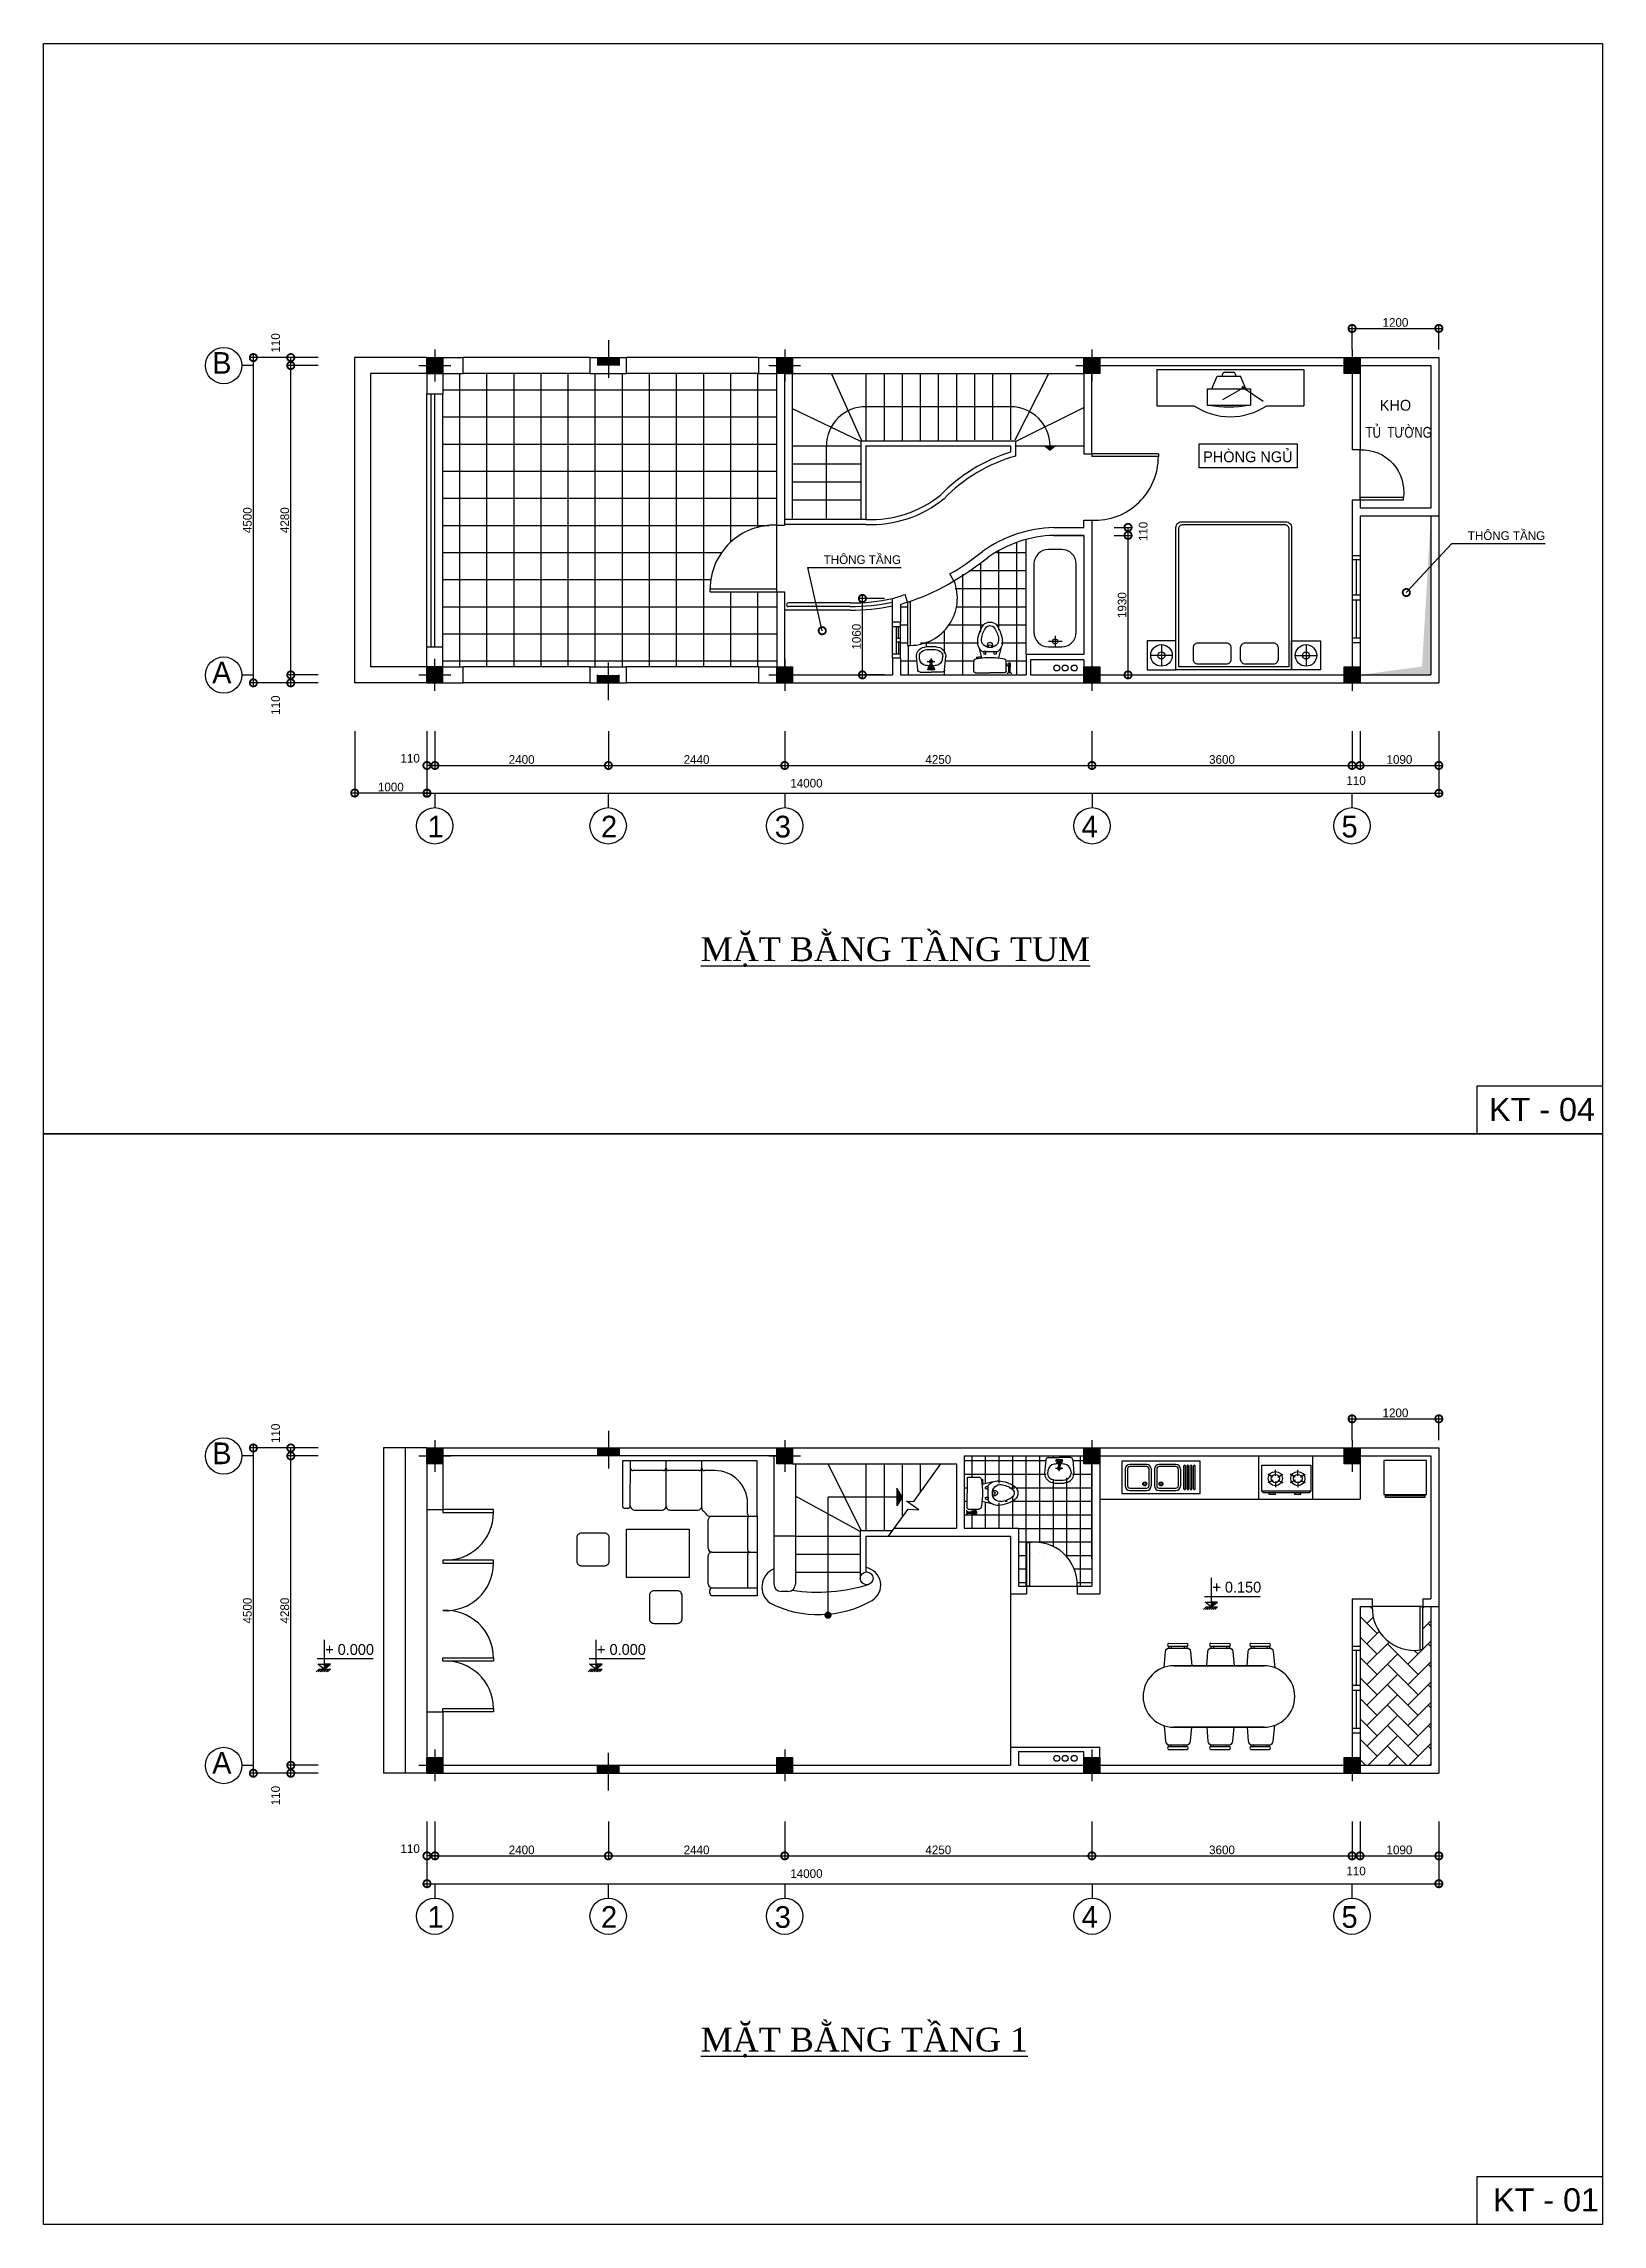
# Model space of a CAD drawing. Extents: x -13783 to 50918, y -8879 to 21290.
# Drawn here: x -13783 to 7784, y -8879 to 21290 of the extents above; entities that cross this region are included whole.
import ezdxf

# ---------------------------------------------------------------- set-up
doc = ezdxf.new("R2010")
doc.units = 0
doc.header["$LTSCALE"] = 600
doc.header["$MEASUREMENT"] = 0
doc.layers.get('0').update_dxf_attribs({"linetype": 'CONTINUOUS'})
doc.layers.get('Defpoints').update_dxf_attribs({"linetype": 'CONTINUOUS'})
for name, color, linetype in [('1', 1, 'CONTINUOUS'), ('3', 33, 'CONTINUOUS'), ('4', 4, 'CONTINUOUS'), ('8', 8, 'CONTINUOUS'), ('9', 54, 'CONTINUOUS'), ('CAT', 7, 'CONTINUOUS'), ('COT', 2, 'CONTINUOUS'), ('D', 4, 'CONTINUOUS'), ('S', 53, 'CONTINUOUS')]:
    doc.layers.add(name, color=color, linetype=linetype)
doc.styles.add('GHICHU', font='VHARIAL.ttf', dxfattribs={"height": 420})
doc.styles.get("Standard").update_dxf_attribs({"font": 'VHARIAL.ttf'})
doc.styles.add('TT', font='VHAVAN.ttf')
doc.dimstyles.get("Standard").update_dxf_attribs({"dimtxt": 120, "dimasz": 200, "dimexe": 60, "dimexo": 110, "dimgap": 20, "dimtad": 1, "dimdec": 0, "dimzin": 0, "dimdsep": 46, "dimtxsty": 'TT', "dimblk1": 'DOTSMALL', "dimblk2": 'DOTSMALL', "dimsah": 1, "dimcen": 100, "dimdle": 60, "dimclrd": 251, "dimclre": 251, "dimclrt": 4, "dimadec": 0, "dimazin": 0, "dimtfac": 1, "dimtdec": 1, "dimtofl": 0, "dimtmove": 2, "dimatfit": 3, "dimldrblk": 'DOTSMALL', "dimfxl": 0, "dimtolj": 1, "dimtzin": 0, "dimarcsym": 0})

msp = doc.modelspace()

# ---------------------------------------------------------------- texts
at = {"color": 4, "style": 'GHICHU'}
for s, p in [('kt - 04', (6215.1, 6384.7)), ('kt - 01', (6271.5, -8700.1))]:
    msp.add_text(s, height=320, dxfattribs=at).set_placement(p)
at = {"layer": '1', "color": 2, "char_height": 330, "attachment_point": 1}
for s, insert in [('\\f.VnTimeH|b0|i0|c0|p34;\\LmÆt b»ng tÇng tum', (-4690.8, 8927.2)), ('\\f.VnTimeH|b0|i0|c0|p34;\\LmÆt b»ng tÇng 1', (-4690.8, -6157.7))]:
    msp.add_mtext(s, dxfattribs=dict(at, insert=insert))
at = {"layer": '9', "color": 4, "style": 'TT'}
for s, p in [('kho', (4703.7, 16211.8)), ('phßng ngñ', (2260.1, 15499.4)), ('+ 0.150', (2388.4, -138.7)), ('+ 0.000', (-9887.2, -1000.4)), ('+ 0.000', (-6125.8, -1000.4))]:
    msp.add_text(s, height=150, dxfattribs=at).set_placement(p)
at = {"layer": '9', "color": 4, "style": 'TT', "width": 0.8}
msp.add_text('tñ  t\xadêng ', height=150, dxfattribs=at).set_placement((4506.4, 15838.1))
at = {"layer": '9', "color": 2, "style": 'TT'}
for s, p in [('1', (-8470.7, 10308.3)), ('2', (-6070.7, 10308.3)), ('3', (-3667.3, 10308.3)), ('4', (578.2, 10308.3)), ('5', (4174.5, 10308.3)), ('1', (-8470.7, -4776.6)), ('2', (-6070.7, -4776.6)), ('3', (-3667.3, -4776.6)), ('4', (578.2, -4776.6)), ('5', (4174.5, -4776.6))]:
    msp.add_text(s, height=300, dxfattribs=at).set_placement(p)
at = {"layer": '9', "color": 2, "char_height": 300, "width": 149.66, "attachment_point": 1, "style": 'TT'}
for s, insert in [('b', (-11451.2, 17022.7)), ('a', (-11451.2, 12739.7)), ('b', (-11451.2, 1937.8)), ('a', (-11451.2, -2345.1))]:
    msp.add_mtext(s, dxfattribs=dict(at, insert=insert))
at = {"layer": '9', "color": 4, "char_height": 120, "attachment_point": 4, "style": 'TT'}
for s, insert in [('\\A1;th«ng tÇng', (5922, 14483)), ('th«ng tÇng', (-2989.9, 14150.9))]:
    msp.add_mtext(s, dxfattribs=dict(at, insert=insert))

# ---------------------------------------------------------------- blocks, each defined once
blk = doc.blocks.new('_DOTSMALL')
at = {"color": 0, "linetype": 'ByBlock', "const_width": 0.5}
blk.add_lwpolyline([(-0.0625, 0, 1), (0.0625, 0, 1)], format="xyb", close=True, dxfattribs=at)
blk = doc.blocks.new('*D13')
at = {"color": 251, "linetype": 'ByBlock'}
for p, q in [((22288, -3305), (22288, -3841)), ((25888, -3305), (25888, -3841)), ((22228, -3781), (25948, -3781))]:
    blk.add_line(p, q, dxfattribs=at)
at = {"layer": 'Defpoints', "color": 0, "linetype": 'ByBlock'}
for p in [(22288, -3195), (25888, -3195), (25888, -3781)]:
    blk.add_point(p, dxfattribs=at)
at = {"color": 251, "linetype": 'ByBlock', "xscale": 200, "yscale": 200, "zscale": 200, "rotation": 180}
blk.add_blockref('_DOTSMALL', (22288, -3781), dxfattribs=at)
at = {"color": 251, "linetype": 'ByBlock', "xscale": 200, "yscale": 200, "zscale": 200}
blk.add_blockref('_DOTSMALL', (25888, -3781), dxfattribs=at)
at = {"color": 4, "linetype": 'ByBlock', "insert": (24088, -3699), "char_height": 120, "attachment_point": 5, "style": 'TT'}
blk.add_mtext('\\A1;3600', dxfattribs=at)
blk = doc.blocks.new('*D12')
at = {"color": 251, "linetype": 'ByBlock'}
for p, q in [((-8479, -3305), (-8479, -4226)), ((5521, -3305), (5521, -4226)), ((-8539, -4166), (5581, -4166))]:
    blk.add_line(p, q, dxfattribs=at)
at = {"layer": 'Defpoints', "color": 0, "linetype": 'ByBlock'}
for p in [(-8479, -3195), (5521, -3195), (5521, -4166)]:
    blk.add_point(p, dxfattribs=at)
at = {"color": 251, "linetype": 'ByBlock', "xscale": 200, "yscale": 200, "zscale": 200, "rotation": 180}
blk.add_blockref('_DOTSMALL', (-8479, -4166), dxfattribs=at)
at = {"color": 251, "linetype": 'ByBlock', "xscale": 200, "yscale": 200, "zscale": 200}
blk.add_blockref('_DOTSMALL', (5521, -4166), dxfattribs=at)
at = {"color": 4, "linetype": 'ByBlock', "insert": (-3229, -4027), "char_height": 120, "attachment_point": 5, "style": 'TT'}
blk.add_mtext('\\A1;14000', dxfattribs=at)
blk = doc.blocks.new('*D14')
at = {"color": 251, "linetype": 'ByBlock'}
for p, q in [((-5969, -3305), (-5969, -3841)), ((-3529, -3305), (-3529, -3841)), ((-6029, -3781), (-3469, -3781))]:
    blk.add_line(p, q, dxfattribs=at)
at = {"layer": 'Defpoints', "color": 0, "linetype": 'ByBlock'}
for p in [(-5969, -3195), (-3529, -3195), (-3529, -3781)]:
    blk.add_point(p, dxfattribs=at)
at = {"color": 251, "linetype": 'ByBlock', "xscale": 200, "yscale": 200, "zscale": 200, "rotation": 180}
blk.add_blockref('_DOTSMALL', (-5969, -3781), dxfattribs=at)
at = {"color": 251, "linetype": 'ByBlock', "xscale": 200, "yscale": 200, "zscale": 200}
blk.add_blockref('_DOTSMALL', (-3529, -3781), dxfattribs=at)
at = {"color": 4, "linetype": 'ByBlock', "insert": (-4749, -3699), "char_height": 120, "attachment_point": 5, "style": 'TT'}
blk.add_mtext('\\A1;2440', dxfattribs=at)
blk = doc.blocks.new('*D15')
at = {"color": 251, "linetype": 'ByBlock'}
for p, q in [((-8369, -3305), (-8369, -3841)), ((-5969, -3305), (-5969, -3841)), ((-8429, -3781), (-5909, -3781))]:
    blk.add_line(p, q, dxfattribs=at)
at = {"layer": 'Defpoints', "color": 0, "linetype": 'ByBlock'}
for p in [(-8369, -3195), (-5969, -3195), (-5969, -3781)]:
    blk.add_point(p, dxfattribs=at)
at = {"color": 251, "linetype": 'ByBlock', "xscale": 200, "yscale": 200, "zscale": 200, "rotation": 180}
blk.add_blockref('_DOTSMALL', (-8369, -3781), dxfattribs=at)
at = {"color": 251, "linetype": 'ByBlock', "xscale": 200, "yscale": 200, "zscale": 200}
blk.add_blockref('_DOTSMALL', (-5969, -3781), dxfattribs=at)
at = {"color": 4, "linetype": 'ByBlock', "insert": (-7169, -3699), "char_height": 120, "attachment_point": 5, "style": 'TT'}
blk.add_mtext('\\A1;2400', dxfattribs=at)
blk = doc.blocks.new('*D20')
at = {"color": 251, "linetype": 'ByBlock'}
for p, q in [((11584, 1862), (10626, 1862)), ((10686, -2698), (10686, 1922)), ((11584, -2638), (10626, -2638))]:
    blk.add_line(p, q, dxfattribs=at)
at = {"layer": 'Defpoints', "color": 0, "linetype": 'ByBlock'}
for p in [(10686, 1862), (11694, 1862), (11694, -2638)]:
    blk.add_point(p, dxfattribs=at)
at = {"color": 251, "linetype": 'ByBlock', "xscale": 200, "yscale": 200, "zscale": 200}
for p, rotation in [((10686, 1862), 90), ((10686, -2638), 270)]:
    blk.add_blockref('_DOTSMALL', p, dxfattribs=dict(at, rotation=rotation))
at = {"color": 4, "linetype": 'ByBlock', "insert": (10604, -388), "char_height": 120, "attachment_point": 5, "rotation": 90, "style": 'TT'}
blk.add_mtext('\\A1;4500', dxfattribs=at)
blk = doc.blocks.new('*D22')
at = {"color": 251, "linetype": 'ByBlock'}
for p, q in [((11204, -2588), (11204, 1812)), ((11584, 1752), (11144, 1752))]:
    blk.add_line(p, q, dxfattribs=at)
at = {"layer": 'Defpoints', "color": 0, "linetype": 'ByBlock'}
for p in [(11204, 1752), (11694, 1752), (11694, -2528)]:
    blk.add_point(p, dxfattribs=at)
at = {"color": 251, "linetype": 'ByBlock', "xscale": 200, "yscale": 200, "zscale": 200}
for p, rotation in [((11204, 1752), 90), ((11204, -2528), 270)]:
    blk.add_blockref('_DOTSMALL', p, dxfattribs=dict(at, rotation=rotation))
at = {"color": 4, "linetype": 'ByBlock', "insert": (11121, -388), "char_height": 120, "attachment_point": 5, "rotation": 90, "style": 'TT'}
blk.add_mtext('\\A1;4280', dxfattribs=at)
blk = doc.blocks.new('*D21')
at = {"color": 251, "linetype": 'ByBlock'}
for p, q in [((11584, -2528), (11144, -2528)), ((11584, -2638), (11144, -2638)), ((11204, -2698), (11204, -2528))]:
    blk.add_line(p, q, dxfattribs=at)
at = {"layer": 'Defpoints', "color": 0, "linetype": 'ByBlock'}
for p in [(11204, -2528), (11694, -2528), (11694, -2638)]:
    blk.add_point(p, dxfattribs=at)
at = {"color": 251, "linetype": 'ByBlock', "xscale": 200, "yscale": 200, "zscale": 200}
for p, rotation in [((11204, -2528), 90), ((11204, -2638), 270)]:
    blk.add_blockref('_DOTSMALL', p, dxfattribs=dict(at, rotation=rotation))
at = {"color": 4, "linetype": 'ByBlock', "insert": (10994, -2947), "char_height": 120, "attachment_point": 5, "rotation": 90, "style": 'TT'}
blk.add_mtext('\\A1;110', dxfattribs=at)
blk = doc.blocks.new('*D17')
at = {"color": 251, "linetype": 'ByBlock'}
for p, q in [((13088, -3415), (13088, -3841)), ((13198, -3415), (13198, -3841)), ((13258, -3781), (13088, -3781))]:
    blk.add_line(p, q, dxfattribs=at)
at = {"layer": 'Defpoints', "color": 0, "linetype": 'ByBlock'}
for p in [(13088, -3305), (13198, -3305), (13088, -3781)]:
    blk.add_point(p, dxfattribs=at)
at = {"color": 251, "linetype": 'ByBlock', "xscale": 200, "yscale": 200, "zscale": 200, "rotation": 180}
blk.add_blockref('_DOTSMALL', (13088, -3781), dxfattribs=at)
at = {"color": 251, "linetype": 'ByBlock', "xscale": 200, "yscale": 200, "zscale": 200}
blk.add_blockref('_DOTSMALL', (13198, -3781), dxfattribs=at)
at = {"color": 4, "linetype": 'ByBlock', "insert": (12855, -3682), "char_height": 120, "attachment_point": 5, "style": 'TT'}
blk.add_mtext('\\A1;110', dxfattribs=at)
blk = doc.blocks.new('COT')
at = {"layer": '1'}
h = blk.add_hatch(color=256, dxfattribs=at)
h.paths.add_polyline_path([(0, 0), (110, 0), (110, 110), (0, 110)])
h.paths.add_polyline_path([(0, 0), (0, 110), (-110, 110), (-110, 0)])
h.paths.add_polyline_path([(0, 0), (-110, 0), (-110, -110), (0, -110)])
h.paths.add_polyline_path([(0, 0), (0, -110), (110, -110), (110, 0)])
for p, q in [((-220, 0), (220, 0)), ((0, -220), (0, 220))]:
    blk.add_line(p, q, dxfattribs=at)
blk.add_lwpolyline([(-110, -110), (110, -110), (110, 110), (-110, 110)], close=True, dxfattribs=at)
blk = doc.blocks.new('*D23')
at = {"color": 251, "linetype": 'ByBlock'}
for p, q in [((11584, 1862), (11144, 1862)), ((11204, 1692), (11204, 1862))]:
    blk.add_line(p, q, dxfattribs=at)
at = {"layer": 'Defpoints', "color": 0, "linetype": 'ByBlock'}
for p in [(11204, 1862), (11694, 1862), (11694, 1752)]:
    blk.add_point(p, dxfattribs=at)
at = {"color": 251, "linetype": 'ByBlock', "xscale": 200, "yscale": 200, "zscale": 200}
for p, rotation in [((11204, 1862), 90), ((11204, 1752), 270)]:
    blk.add_blockref('_DOTSMALL', p, dxfattribs=dict(at, rotation=rotation))
at = {"color": 4, "linetype": 'ByBlock', "insert": (10994, 2065), "char_height": 120, "attachment_point": 5, "rotation": 90, "style": 'TT'}
blk.add_mtext('\\A1;110', dxfattribs=at)
blk = doc.blocks.new('*D16')
at = {"color": 251, "linetype": 'ByBlock'}
for p, q in [((-3529, -3305), (-3529, -3841)), ((721, -3305), (721, -3841)), ((-3589, -3781), (781, -3781))]:
    blk.add_line(p, q, dxfattribs=at)
at = {"layer": 'Defpoints', "color": 0, "linetype": 'ByBlock'}
for p in [(-3529, -3195), (721, -3195), (721, -3781)]:
    blk.add_point(p, dxfattribs=at)
at = {"color": 251, "linetype": 'ByBlock', "xscale": 200, "yscale": 200, "zscale": 200, "rotation": 180}
blk.add_blockref('_DOTSMALL', (-3529, -3781), dxfattribs=at)
at = {"color": 251, "linetype": 'ByBlock', "xscale": 200, "yscale": 200, "zscale": 200}
blk.add_blockref('_DOTSMALL', (721, -3781), dxfattribs=at)
at = {"color": 4, "linetype": 'ByBlock', "insert": (-1404, -3699), "char_height": 120, "attachment_point": 5, "style": 'TT'}
blk.add_mtext('\\A1;4250', dxfattribs=at)
blk = doc.blocks.new('SD12')
at = {"layer": 'S'}
for p, q in [((0, 0), (1200, 0)), ((1140, -110), (1140, 0)), ((0, -110), (1200, -110)), ((60, -110), (60, 0)), ((60, -55), (421, -55)), ((60, -55), (546, -55)), ((546, -110), (546, 0)), ((615, -110), (615, 0)), ((615, -55), (1140, -55))]:
    blk.add_line(p, q, dxfattribs=at)
blk = doc.blocks.new('*D19')
at = {"color": 251, "linetype": 'ByBlock'}
for p, q in [((25998, -3305), (25998, -3841)), ((27088, -3305), (27088, -3841)), ((25938, -3781), (27148, -3781))]:
    blk.add_line(p, q, dxfattribs=at)
at = {"layer": 'Defpoints', "color": 0, "linetype": 'ByBlock'}
for p in [(25998, -3195), (27088, -3195), (27088, -3781)]:
    blk.add_point(p, dxfattribs=at)
at = {"color": 251, "linetype": 'ByBlock', "xscale": 200, "yscale": 200, "zscale": 200, "rotation": 180}
blk.add_blockref('_DOTSMALL', (25998, -3781), dxfattribs=at)
at = {"color": 251, "linetype": 'ByBlock', "xscale": 200, "yscale": 200, "zscale": 200}
blk.add_blockref('_DOTSMALL', (27088, -3781), dxfattribs=at)
at = {"color": 4, "linetype": 'ByBlock', "insert": (26543, -3699), "char_height": 120, "attachment_point": 5, "style": 'TT'}
blk.add_mtext('\\A1;1090', dxfattribs=at)
blk = doc.blocks.new('*D18')
at = {"color": 251, "linetype": 'ByBlock'}
for p, q in [((25888, -3305), (25888, -3841)), ((25998, -3305), (25998, -3841)), ((25828, -3781), (25998, -3781))]:
    blk.add_line(p, q, dxfattribs=at)
at = {"layer": 'Defpoints', "color": 0, "linetype": 'ByBlock'}
for p in [(25888, -3195), (25998, -3195), (25998, -3781)]:
    blk.add_point(p, dxfattribs=at)
at = {"color": 251, "linetype": 'ByBlock', "xscale": 200, "yscale": 200, "zscale": 200, "rotation": 180}
blk.add_blockref('_DOTSMALL', (25888, -3781), dxfattribs=at)
at = {"color": 251, "linetype": 'ByBlock', "xscale": 200, "yscale": 200, "zscale": 200}
blk.add_blockref('_DOTSMALL', (25998, -3781), dxfattribs=at)
at = {"color": 4, "linetype": 'ByBlock', "insert": (25943, -3991), "char_height": 120, "attachment_point": 5, "style": 'TT'}
blk.add_mtext('\\A1;110', dxfattribs=at)
blk = doc.blocks.new('D70')
at = {"layer": 'D', "color": 4}
for p, q in [((0, 600), (0, 0)), ((0, 600), (40, 600)), ((40, 600), (40, 0)), ((40, 0), (0, 0)), ((0, 0), (40, 0))]:
    blk.add_line(p, q, dxfattribs=at)
at = {"layer": 'D', "color": 1}
blk.add_lwpolyline([(40, 0), (700, 0)], dxfattribs=at)
blk.add_arc((118, 22), 583, 357.8054, 97.6472, dxfattribs=at)
blk = doc.blocks.new('BEP')
at = {"color": 4}
for p, q in [((154, -166), (85, -126)), ((154, -206), (85, -246)), ((189, -146), (189, -66)), ((189, -226), (189, -305)), ((224, -166), (292, -126)), ((224, -206), (292, -246)), ((465, -166), (396, -126)), ((465, -206), (396, -246)), ((500, -146), (500, -66)), ((500, -226), (500, -305)), ((535, -166), (603, -126)), ((535, -206), (603, -246))]:
    blk.add_line(p, q, dxfattribs=at)
at = {"color": 1}
for p, q in [((99, -380), (99, -403)), ((99, -403), (190, -403)), ((190, -403), (190, -380)), ((453, -380), (453, -403)), ((453, -403), (544, -403)), ((544, -403), (544, -380))]:
    blk.add_line(p, q, dxfattribs=at)
at = {"color": 4}
blk.add_lwpolyline([(0, -360), (0, 0), (680, 0), (680, -360)], close=True, dxfattribs=at)
at = {"color": 1}
blk.add_lwpolyline([(0, -360), (19, -380), (657, -380), (680, -360)], dxfattribs=at)
at = {"color": 4}
for centre in [(189, -186), (500, -186)]:
    blk.add_circle(centre, 98.3, dxfattribs=at)
at = {"color": 1}
for centre in [(189, -186), (500, -186)]:
    blk.add_circle(centre, 58.5, dxfattribs=at)
blk = doc.blocks.new('XIBET1')
at = {"layer": '1', "color": 4}
for p, q in [((-214, 334), (-214, 190)), ((-199, 349), (8, 349)), ((216, 349), (8, 349)), ((230, 334), (230, 190)), ((-146, -4), (-109, 144)), ((162, -4), (125, 144))]:
    blk.add_line(p, q, dxfattribs=at)
at = {"layer": '1', "color": 8}
for p, q in [((247, 362), (247, 364)), ((295, 351), (258, 351)), ((267, 351), (267, 271)), ((287, 351), (287, 271)), ((306, 364), (306, 362)), ((-181, 139), (-179, 151)), ((-121, 130), (-181, 139)), ((-179, 151), (-120, 143)), ((-175, 151), (-174, 154)), ((-161, 149), (-160, 151)), ((-158, 136), (-156, 148)), ((-120, 143), (-121, 131)), ((-120, 143), (-121, 130)), ((-78, 60), (-96, 60)), ((-78, 58), (-78, 87)), ((-49, 58), (-78, 58)), ((-49, 87), (-49, 58)), ((65, 60), (-49, 60)), ((65, 87), (65, 58)), ((65, 58), (95, 58)), ((95, 58), (95, 87)), ((112, 60), (95, 60)), ((238, 255), (238, 227)), ((273, 253), (238, 252)), ((273, 234), (238, 233)), ((264, 271), (290, 271)), ((264, 253), (264, 271)), ((264, 267), (290, 267)), ((264, 218), (264, 234)), ((290, 222), (264, 222)), ((290, 218), (264, 218)), ((290, 271), (290, 218))]:
    blk.add_line(p, q, dxfattribs=at)
at = {"layer": '1'}
for p, q in [((230, 261), (232, 261)), ((232, 221), (230, 221))]:
    blk.add_line(p, q, dxfattribs=at)
at = {"layer": '1', "color": 4}
for centre, radius, start, end in [((-199, 334), 14.6, 90, 180), ((216, 334), 14.6, 0, 90), ((-178, 191), 35.8, 181.8798, 255.4377), ((-8, 996), 858, 257.9368, 271.0702), ((17, -79), 179, 128.8829, 182.1511), ((0, -111), 111, 85.7999, 184.6028), ((24, 996), 858, 268.9298, 282.0632), ((0, -79), 179, 357.8489, 51.1171), ((195, 191), 35.8, 284.5623, 358.1202), ((302, -48), 466, 184.6374, 214.4478), ((211, -78), 324, 187.4042, 216.4205), ((8, -233), 68.9, 212.4421, 327.5579), ((16, -111), 111, 355.3972, 94.2001), ((-194, -78), 324, 323.5795, 352.5958), ((-286, -48), 466, 325.5522, 355.3626), ((-1, -249), 102, 217.3914, 275.0553), ((17, -249), 102, 264.9447, 322.6086)]:
    blk.add_arc(centre, radius, start, end, dxfattribs=at)
at = {"layer": '1', "color": 8}
for centre, radius, start, end in [((258, 362), 10.8, 180, 270), ((295, 362), 10.8, 270, 0), ((-167, 151), 16.7, 227.4685, 296.0137), ((-64, 81), 15.8, 21.291, 158.709), ((80, 81), 15.8, 21.291, 158.709), ((232, 255), 6.07, 0, 90), ((232, 227), 6.07, 270, 0), ((273, 244), 13.5, 226.8143, 133.1857), ((273, 244), 9.45, 270, 90), ((57, -5), 90.4, 180.1343, 219.8111), ((8, -15), 21, 135.8467, 44.1533), ((6, -48), 23.6, 219.8111, 274.9288), ((10, -48), 23.6, 265.0712, 320.1889), ((-41, -5), 90.4, 320.1889, 359.8657)]:
    blk.add_arc(centre, radius, start, end, dxfattribs=at)
blk = doc.blocks.new('LAVABO1')
at = {"layer": '1', "color": 4}
for p, q in [((-154, 139), (-154, 0)), ((-154, -139), (-154, 0)), ((-124, 169), (40, 185)), ((13, 145), (44, 148)), ((-124, -169), (40, -185)), ((13, -145), (44, -148))]:
    blk.add_line(p, q, dxfattribs=at)
at = {"layer": '1', "color": 9}
for p, q in [((-99, 38), (-116, 43)), ((-105, 6), (-69, 6)), ((-101, 10), (-52, 13)), ((-94, 32), (-94, 11)), ((18, 0), (-44, 0)), ((-22, -48), (-22, 46)), ((-99, -37), (-116, -42)), ((-105, -6), (-69, -6)), ((-101, -11), (-52, -11)), ((-94, -11), (-94, -31))]:
    blk.add_line(p, q, dxfattribs=at)
for centre, radius in [((-112, 28), 5.92), ((-21, 0), 20.5), ((-21, 0), 9.23), ((-112, -26), 5.92)]:
    blk.add_circle(centre, radius, dxfattribs=at)
at = {"layer": '1', "color": 4}
for centre, radius, start, end in [((-124, 139), 29.9, 90, 180), ((393, 0), 468, 172.0553, 178.57), ((22, 52), 93.5, 95.6718, 172.0553), ((45, 70), 115, 19.6018, 92.554), ((45, 70), 77.6, 19.6018, 92.554), ((-149, 11), 280, 358.0465, 17.937), ((-149, 11), 318, 358.0465, 17.937), ((-149, -11), 318, 342.063, 1.9535), ((-124, -139), 29.9, 180, 270), ((393, 0), 468, 181.3773, 187.9447), ((22, -52), 93.5, 187.9447, 264.3282), ((45, -70), 115, 267.446, 340.3982), ((45, -70), 77.6, 267.446, 340.3982), ((-149, -11), 280, 342.063, 1.9535)]:
    blk.add_arc(centre, radius, start, end, dxfattribs=at)
at = {"layer": '1', "color": 9}
for centre, radius, start, end in [((92, 1), 220, 170.4498, 189.5502), ((-118, 36), 7.48, 73.8628, 170.4498), ((-110, 0), 13.8, 27.3515, 334.5788), ((-105, 0), 6.16, 96.5252, 263.4748), ((-100, 32), 5.99, 0, 73.8628), ((-70, 0), 6.16, 276.5252, 83.4748), ((-57, 1), 12.8, 289.7044, 70.2956), ((-118, -35), 7.48, 189.5502, 286.1372), ((-100, -31), 5.99, 286.1372, 0)]:
    blk.add_arc(centre, radius, start, end, dxfattribs=at)
blk = doc.blocks.new('BAN2')
at = {"color": 44}
for p, q in [((-723, 716), (-472, 715)), ((-723, 676), (-723, 649)), ((-723, 676), (-472, 675)), ((-688, 675), (-688, 650)), ((-507, 675), (-507, 650)), ((-472, 675), (-472, 650)), ((-138, 716), (113, 715)), ((-138, 676), (113, 675)), ((-138, 676), (-138, 649)), ((-103, 675), (-103, 650)), ((78, 675), (78, 650)), ((113, 675), (113, 650)), ((419, 716), (671, 715)), ((419, 676), (671, 675)), ((419, 676), (419, 649)), ((454, 675), (454, 650)), ((636, 675), (636, 650)), ((671, 675), (671, 650)), ((597, 404), (-652, 404)), ((-652, 404), (597, 404)), ((597, -446), (-652, -446)), ((-652, -446), (597, -446)), ((-723, -712), (-723, -686)), ((-723, -712), (-472, -711)), ((-723, -753), (-472, -752)), ((-688, -712), (-688, -687)), ((-507, -712), (-507, -687)), ((-472, -711), (-472, -687)), ((-138, -712), (-138, -686)), ((-138, -712), (113, -711)), ((-138, -753), (113, -752)), ((-103, -712), (-103, -687)), ((78, -712), (78, -687)), ((113, -711), (113, -687)), ((419, -712), (419, -686)), ((419, -712), (671, -711)), ((419, -753), (671, -752)), ((454, -712), (454, -687)), ((636, -712), (636, -687)), ((671, -711), (671, -687))]:
    blk.add_line(p, q, dxfattribs=at)
for points in [[(-784, 383), (-766, 600, -0.414214), (-716, 650), (-471, 650, -0.414214), (-421, 600), (-401, 404, -0.414214)], [(-197, 404), (-181, 600, -0.414214), (-131, 650), (114, 650, -0.414214), (164, 600), (184, 404, -0.414214)], [(361, 404), (377, 600, -0.414214), (427, 650), (672, 650, -0.414214), (722, 600), (744, 378, -0.414214)], [(-783, -425), (-766, -637, 0.414214), (-716, -687), (-471, -687, 0.414214), (-421, -637), (-402, -446, 0.414214)], [(-196, -446), (-181, -637, 0.414214), (-131, -687), (114, -687, 0.414214), (164, -637), (183, -446, 0.414214)], [(361, -446), (377, -637, 0.414214), (427, -687), (672, -687, 0.414214), (722, -637), (744, -420, 0.414214)]]:
    blk.add_lwpolyline(points, format="xyb", dxfattribs=at)
for centre, radius, start, end in [((-721, 696), 20.3, 96.5637, 263.4363), ((-475, 695), 20.3, 276.5637, 83.4363), ((-136, 696), 20.3, 96.5637, 263.4363), ((111, 695), 20.3, 276.5637, 83.4363), ((422, 696), 20.3, 96.5637, 263.4363), ((668, 695), 20.3, 276.5637, 83.4363), ((-652, -21), 425, 90, 270), ((597, -21), 425, 270, 90), ((-721, -733), 20.3, 96.5637, 263.4363), ((-475, -732), 20.3, 276.5637, 83.4363), ((-136, -733), 20.3, 96.5637, 263.4363), ((111, -732), 20.3, 276.5637, 83.4363), ((422, -733), 20.3, 96.5637, 263.4363), ((668, -732), 20.3, 276.5637, 83.4363)]:
    blk.add_arc(centre, radius, start, end, dxfattribs=at)
blk = doc.blocks.new('SALON1')
at = {"color": 44}
for p, q in [((-1201, 2577), (-511, 2577)), ((-1201, 1907), (-1201, 2577)), ((-511, 2457), (-1201, 2457)), ((-1051, 1947), (-1051, 2457)), ((-471, 2537), (-471, 2497)), ((-444, 2397), (-444, 1967)), ((-1091, 1907), (-1201, 1907)), ((-1201, 1357), (-1201, 1907)), ((-504, 1907), (-1201, 1907)), ((-1051, 1397), (-1051, 1867)), ((-444, 1847), (-444, 1417)), ((-1091, 1357), (-1201, 1357)), ((-1201, 1357), (-1201, 504)), ((-504, 1357), (-1201, 1357)), ((-474, 1357), (-504, 1357)), ((-1051, 1317), (-1051, 1154)), ((-348, 1231), (-348, 1201)), ((-348, 1201), (-348, 504)), ((142, 1261), (-288, 1261)), ((202, 1201), (202, 514)), ((692, 1261), (262, 1261)), ((752, 1194), (749, 507)), ((832, 1234), (792, 1234)), ((872, 504), (872, 1194)), ((-1201, 504), (-348, 504)), ((-551, 654), (-388, 654)), ((-348, 614), (-348, 504)), ((-348, 504), (202, 504)), ((-308, 654), (162, 654)), ((202, 614), (202, 504)), ((202, 504), (872, 504)), ((242, 654), (712, 654)), ((752, 514), (752, 614))]:
    blk.add_line(p, q, dxfattribs=at)
for points in [[(385, 3003), (26, 3003, 0.414214), (-44, 2933), (-44, 2573, 0.414214), (26, 2503), (385, 2503, 0.414214), (455, 2573), (455, 2933, 0.414214)], [(1504, 2116), (1145, 2116, 0.414214), (1075, 2046), (1075, 1687, 0.414214), (1145, 1617), (1504, 1617, 0.414214), (1574, 1687), (1574, 2046, 0.414214)]]:
    blk.add_lwpolyline(points, format="xyb", close=True, dxfattribs=at)
blk.add_lwpolyline([(-154, 2296), (808, 2296), (808, 1553), (-154, 1553)], close=True, dxfattribs=at)
for centre, radius, start, end in [((-511, 2537), 40, 0, 90), ((-511, 2497), 40, 270, 0), ((-510, 2391), 65.8, 5.0145, 90.7821), ((-1091, 1947), 40, 270, 0), ((-1091, 1867), 40, 0, 90), ((-504, 1967), 60, 270, 0), ((-504, 1847), 60, 0, 90), ((-1091, 1397), 40, 270, 0), ((-1091, 1317), 40, 0, 90), ((-504, 1417), 60, 270, 0), ((-474, 1297), 60, 38.7528, 90), ((-551, 1154), 500, 180, 270), ((-139, 1566), 370, 218.7528, 231.2472), ((-408, 1231), 60, 0, 51.2472), ((-288, 1201), 60, 90, 180), ((142, 1201), 60, 360, 90), ((262, 1201), 60, 90, 180), ((686, 1195), 65.8, 359.2179, 84.9855), ((792, 1194), 40, 90, 180), ((832, 1194), 40, 0, 90), ((-388, 614), 40, 360, 90), ((-308, 614), 40, 90, 180), ((-338, 514), 10, 180, 270), ((162, 614), 40, 360, 90), ((242, 614), 40, 90, 180), ((212, 514), 10, 180, 270), ((712, 614), 40, 0, 90), ((742, 514), 10, 270, 0), ((742, 514), 10, 270, 0)]:
    blk.add_arc(centre, radius, start, end, dxfattribs=at)
blk = doc.blocks.new('*D44')
at = {"color": 251, "linetype": 'ByBlock'}
for p, q in [((-8479, 11780), (-8479, 10859)), ((5521, 11780), (5521, 10859)), ((-8539, 10919), (5581, 10919))]:
    blk.add_line(p, q, dxfattribs=at)
at = {"layer": 'Defpoints', "color": 0, "linetype": 'ByBlock'}
for p in [(-8479, 11890), (5521, 11890), (5521, 10919)]:
    blk.add_point(p, dxfattribs=at)
at = {"color": 251, "linetype": 'ByBlock', "xscale": 200, "yscale": 200, "zscale": 200, "rotation": 180}
blk.add_blockref('_DOTSMALL', (-8479, 10919), dxfattribs=at)
at = {"color": 251, "linetype": 'ByBlock', "xscale": 200, "yscale": 200, "zscale": 200}
blk.add_blockref('_DOTSMALL', (5521, 10919), dxfattribs=at)
at = {"color": 4, "linetype": 'ByBlock', "insert": (-3229, 11058), "char_height": 120, "attachment_point": 5, "style": 'TT'}
blk.add_mtext('\\A1;14000', dxfattribs=at)
blk = doc.blocks.new('*D43')
at = {"color": 251, "linetype": 'ByBlock'}
for p, q in [((22288, 11780), (22288, 11244)), ((25888, 11780), (25888, 11244)), ((22228, 11304), (25948, 11304))]:
    blk.add_line(p, q, dxfattribs=at)
at = {"layer": 'Defpoints', "color": 0, "linetype": 'ByBlock'}
for p in [(22288, 11890), (25888, 11890), (25888, 11304)]:
    blk.add_point(p, dxfattribs=at)
at = {"color": 251, "linetype": 'ByBlock', "xscale": 200, "yscale": 200, "zscale": 200, "rotation": 180}
blk.add_blockref('_DOTSMALL', (22288, 11304), dxfattribs=at)
at = {"color": 251, "linetype": 'ByBlock', "xscale": 200, "yscale": 200, "zscale": 200}
blk.add_blockref('_DOTSMALL', (25888, 11304), dxfattribs=at)
at = {"color": 4, "linetype": 'ByBlock', "insert": (24088, 11386), "char_height": 120, "attachment_point": 5, "style": 'TT'}
blk.add_mtext('\\A1;3600', dxfattribs=at)
blk = doc.blocks.new('D92')
at = {"layer": 'D', "color": 4}
for p, q in [((0, 920), (0, 0)), ((0, 920), (40, 920)), ((40, 920), (40, 0)), ((0, 0), (40, 0))]:
    blk.add_line(p, q, dxfattribs=at)
at = {"layer": 'D', "color": 1}
blk.add_arc((40, 39), 881, 357.4539, 90, dxfattribs=at)
blk = doc.blocks.new('*D45')
at = {"color": 251, "linetype": 'ByBlock'}
for p, q in [((-5969, 11780), (-5969, 11244)), ((-3529, 11780), (-3529, 11244)), ((-6029, 11304), (-3469, 11304))]:
    blk.add_line(p, q, dxfattribs=at)
at = {"layer": 'Defpoints', "color": 0, "linetype": 'ByBlock'}
for p in [(-5969, 11890), (-3529, 11890), (-3529, 11304)]:
    blk.add_point(p, dxfattribs=at)
at = {"color": 251, "linetype": 'ByBlock', "xscale": 200, "yscale": 200, "zscale": 200, "rotation": 180}
blk.add_blockref('_DOTSMALL', (-5969, 11304), dxfattribs=at)
at = {"color": 251, "linetype": 'ByBlock', "xscale": 200, "yscale": 200, "zscale": 200}
blk.add_blockref('_DOTSMALL', (-3529, 11304), dxfattribs=at)
at = {"color": 4, "linetype": 'ByBlock', "insert": (-4749, 11386), "char_height": 120, "attachment_point": 5, "style": 'TT'}
blk.add_mtext('\\A1;2440', dxfattribs=at)
blk = doc.blocks.new('*D51')
at = {"color": 251, "linetype": 'ByBlock'}
for p, q in [((12088, 11778), (12088, 10863)), ((13088, 11778), (13088, 10863)), ((13148, 10923), (12028, 10923))]:
    blk.add_line(p, q, dxfattribs=at)
at = {"layer": 'Defpoints', "color": 0, "linetype": 'ByBlock'}
for p in [(12088, 11888), (13088, 11888), (12088, 10923)]:
    blk.add_point(p, dxfattribs=at)
at = {"color": 251, "linetype": 'ByBlock', "xscale": 200, "yscale": 200, "zscale": 200, "rotation": 180}
blk.add_blockref('_DOTSMALL', (12088, 10923), dxfattribs=at)
at = {"color": 251, "linetype": 'ByBlock', "xscale": 200, "yscale": 200, "zscale": 200}
blk.add_blockref('_DOTSMALL', (13088, 10923), dxfattribs=at)
at = {"color": 4, "linetype": 'ByBlock', "insert": (12588, 11005), "char_height": 120, "attachment_point": 5, "style": 'TT'}
blk.add_mtext('\\A1;1000', dxfattribs=at)
blk = doc.blocks.new('*D50')
at = {"color": 251, "linetype": 'ByBlock'}
for p, q in [((13088, 11670), (13088, 11244)), ((13198, 11670), (13198, 11244)), ((13258, 11304), (13088, 11304))]:
    blk.add_line(p, q, dxfattribs=at)
at = {"layer": 'Defpoints', "color": 0, "linetype": 'ByBlock'}
for p in [(13088, 11780), (13198, 11780), (13088, 11304)]:
    blk.add_point(p, dxfattribs=at)
at = {"color": 251, "linetype": 'ByBlock', "xscale": 200, "yscale": 200, "zscale": 200, "rotation": 180}
blk.add_blockref('_DOTSMALL', (13088, 11304), dxfattribs=at)
at = {"color": 251, "linetype": 'ByBlock', "xscale": 200, "yscale": 200, "zscale": 200}
blk.add_blockref('_DOTSMALL', (13198, 11304), dxfattribs=at)
at = {"color": 4, "linetype": 'ByBlock', "insert": (12855, 11403), "char_height": 120, "attachment_point": 5, "style": 'TT'}
blk.add_mtext('\\A1;110', dxfattribs=at)
blk = doc.blocks.new('*D46')
at = {"color": 251, "linetype": 'ByBlock'}
for p, q in [((-8369, 11780), (-8369, 11244)), ((-5969, 11780), (-5969, 11244)), ((-8429, 11304), (-5909, 11304))]:
    blk.add_line(p, q, dxfattribs=at)
at = {"layer": 'Defpoints', "color": 0, "linetype": 'ByBlock'}
for p in [(-8369, 11890), (-5969, 11890), (-5969, 11304)]:
    blk.add_point(p, dxfattribs=at)
at = {"color": 251, "linetype": 'ByBlock', "xscale": 200, "yscale": 200, "zscale": 200, "rotation": 180}
blk.add_blockref('_DOTSMALL', (-8369, 11304), dxfattribs=at)
at = {"color": 251, "linetype": 'ByBlock', "xscale": 200, "yscale": 200, "zscale": 200}
blk.add_blockref('_DOTSMALL', (-5969, 11304), dxfattribs=at)
at = {"color": 4, "linetype": 'ByBlock', "insert": (-7169, 11386), "char_height": 120, "attachment_point": 5, "style": 'TT'}
blk.add_mtext('\\A1;2400', dxfattribs=at)
blk = doc.blocks.new('*D48')
at = {"color": 251, "linetype": 'ByBlock'}
for p, q in [((11204, 12497), (11204, 16897)), ((11584, 16837), (11144, 16837))]:
    blk.add_line(p, q, dxfattribs=at)
at = {"layer": 'Defpoints', "color": 0, "linetype": 'ByBlock'}
for p in [(11204, 16837), (11694, 16837), (11694, 12557)]:
    blk.add_point(p, dxfattribs=at)
at = {"color": 251, "linetype": 'ByBlock', "xscale": 200, "yscale": 200, "zscale": 200}
for p, rotation in [((11204, 16837), 90), ((11204, 12557), 270)]:
    blk.add_blockref('_DOTSMALL', p, dxfattribs=dict(at, rotation=rotation))
at = {"color": 4, "linetype": 'ByBlock', "insert": (11121, 14697), "char_height": 120, "attachment_point": 5, "rotation": 90, "style": 'TT'}
blk.add_mtext('\\A1;4280', dxfattribs=at)
blk = doc.blocks.new('*D47')
at = {"color": 251, "linetype": 'ByBlock'}
for p, q in [((11584, 16947), (10626, 16947)), ((10686, 12387), (10686, 17007)), ((11584, 12447), (10626, 12447))]:
    blk.add_line(p, q, dxfattribs=at)
at = {"layer": 'Defpoints', "color": 0, "linetype": 'ByBlock'}
for p in [(10686, 16947), (11694, 16947), (11694, 12447)]:
    blk.add_point(p, dxfattribs=at)
at = {"color": 251, "linetype": 'ByBlock', "xscale": 200, "yscale": 200, "zscale": 200}
for p, rotation in [((10686, 16947), 90), ((10686, 12447), 270)]:
    blk.add_blockref('_DOTSMALL', p, dxfattribs=dict(at, rotation=rotation))
at = {"color": 4, "linetype": 'ByBlock', "insert": (10604, 14697), "char_height": 120, "attachment_point": 5, "rotation": 90, "style": 'TT'}
blk.add_mtext('\\A1;4500', dxfattribs=at)
blk = doc.blocks.new('*D49')
at = {"color": 251, "linetype": 'ByBlock'}
for p, q in [((11584, 12557), (11144, 12557)), ((11584, 12447), (11144, 12447)), ((11204, 12387), (11204, 12557))]:
    blk.add_line(p, q, dxfattribs=at)
at = {"layer": 'Defpoints', "color": 0, "linetype": 'ByBlock'}
for p in [(11204, 12557), (11694, 12557), (11694, 12447)]:
    blk.add_point(p, dxfattribs=at)
at = {"color": 251, "linetype": 'ByBlock', "xscale": 200, "yscale": 200, "zscale": 200}
for p, rotation in [((11204, 12557), 90), ((11204, 12447), 270)]:
    blk.add_blockref('_DOTSMALL', p, dxfattribs=dict(at, rotation=rotation))
at = {"color": 4, "linetype": 'ByBlock', "insert": (10994, 12138), "char_height": 120, "attachment_point": 5, "rotation": 90, "style": 'TT'}
blk.add_mtext('\\A1;110', dxfattribs=at)
blk = doc.blocks.new('*D52')
at = {"color": 251, "linetype": 'ByBlock'}
for p, q in [((11584, 16947), (11144, 16947)), ((11204, 16777), (11204, 16947))]:
    blk.add_line(p, q, dxfattribs=at)
at = {"layer": 'Defpoints', "color": 0, "linetype": 'ByBlock'}
for p in [(11204, 16947), (11694, 16947), (11694, 16837)]:
    blk.add_point(p, dxfattribs=at)
at = {"color": 251, "linetype": 'ByBlock', "xscale": 200, "yscale": 200, "zscale": 200}
for p, rotation in [((11204, 16947), 90), ((11204, 16837), 270)]:
    blk.add_blockref('_DOTSMALL', p, dxfattribs=dict(at, rotation=rotation))
at = {"color": 4, "linetype": 'ByBlock', "insert": (10994, 17150), "char_height": 120, "attachment_point": 5, "rotation": 90, "style": 'TT'}
blk.add_mtext('\\A1;110', dxfattribs=at)
blk = doc.blocks.new('*D53')
at = {"color": 251, "linetype": 'ByBlock'}
for p, q in [((-3529, 11780), (-3529, 11244)), ((721, 11780), (721, 11244)), ((-3589, 11304), (781, 11304))]:
    blk.add_line(p, q, dxfattribs=at)
at = {"layer": 'Defpoints', "color": 0, "linetype": 'ByBlock'}
for p in [(-3529, 11890), (721, 11890), (721, 11304)]:
    blk.add_point(p, dxfattribs=at)
at = {"color": 251, "linetype": 'ByBlock', "xscale": 200, "yscale": 200, "zscale": 200, "rotation": 180}
blk.add_blockref('_DOTSMALL', (-3529, 11304), dxfattribs=at)
at = {"color": 251, "linetype": 'ByBlock', "xscale": 200, "yscale": 200, "zscale": 200}
blk.add_blockref('_DOTSMALL', (721, 11304), dxfattribs=at)
at = {"color": 4, "linetype": 'ByBlock', "insert": (-1404, 11386), "char_height": 120, "attachment_point": 5, "style": 'TT'}
blk.add_mtext('\\A1;4250', dxfattribs=at)
blk = doc.blocks.new('GUONG2')
at = {"color": 44}
for p, q in [((975, 1877), (975, 2174)), ((826, 2026), (1124, 2026)), ((826, 26), (1124, 26)), ((975, 174), (975, -123))]:
    blk.add_line(p, q, dxfattribs=at)
for points in [[(1175, 1826), (775, 1826), (775, 2226), (1175, 2226)], [(1175, 226), (775, 226), (775, -174), (1175, -174)]]:
    blk.add_lwpolyline(points, close=True, dxfattribs=at)
for points in [[(-795, 1826), (1175, 1826), (1175, 226), (-795, 226, -0.414214), (-875, 306), (-875, 1746, -0.414214)], [(-780, 1786), (1135, 1786), (1135, 266), (-780, 266, -0.414214), (-835, 321), (-835, 1731, -0.414214)], [(806, 1578), (806, 1182, 0.414214), (871, 1117), (1028, 1117, 0.414214), (1093, 1182), (1093, 1578, 0.414214), (1028, 1643), (871, 1643, 0.414214)], [(806, 925), (806, 528, 0.414214), (871, 463), (1028, 463, 0.414214), (1093, 528), (1093, 925, 0.414214), (1028, 990), (871, 990, 0.414214)]]:
    blk.add_lwpolyline(points, format="xyb", close=True, dxfattribs=at)
for centre, radius in [((975, 2026), 149), ((975, 2026), 48.7), ((975, 26), 149), ((975, 26), 48.7)]:
    blk.add_circle(centre, radius, dxfattribs=at)
blk = doc.blocks.new('TV')
at = {"layer": '1', "color": 44}
for p, q in [((-697, 266), (1337, 266)), ((-697, 266), (-697, -234)), ((0, 0), (600, 0)), ((0, 0), (0, -228)), ((65, 0), (137, 173)), ((137, 173), (463, 173)), ((504, 15), (210, -155)), ((214, 173), (214, 198)), ((244, 228), (361, 228)), ((391, 198), (391, 173)), ((535, 0), (463, 173)), ((504, 15), (776, -172)), ((600, 0), (600, -228)), ((1337, 266), (1337, -234)), ((-697, -234), (-184, -234)), ((0, -228), (600, -228)), ((824, -234), (1337, -234))]:
    blk.add_line(p, q, dxfattribs=at)
blk.add_circle((500, 14), 15.5, dxfattribs=at)
for centre, radius, start, end in [((244, 198), 30, 90, 180), ((361, 198), 30, 0, 90), ((320, 521), 908, 236.2754, 303.7246), ((304, 1505), 1754, 261.0106, 278.7577)]:
    blk.add_arc(centre, radius, start, end, dxfattribs=at)
blk = doc.blocks.new('*D55')
at = {"color": 251, "linetype": 'ByBlock'}
for p, q in [((25888, 11780), (25888, 11244)), ((25998, 11780), (25998, 11244)), ((25828, 11304), (25998, 11304))]:
    blk.add_line(p, q, dxfattribs=at)
at = {"layer": 'Defpoints', "color": 0, "linetype": 'ByBlock'}
for p in [(25888, 11890), (25998, 11890), (25998, 11304)]:
    blk.add_point(p, dxfattribs=at)
at = {"color": 251, "linetype": 'ByBlock', "xscale": 200, "yscale": 200, "zscale": 200, "rotation": 180}
blk.add_blockref('_DOTSMALL', (25888, 11304), dxfattribs=at)
at = {"color": 251, "linetype": 'ByBlock', "xscale": 200, "yscale": 200, "zscale": 200}
blk.add_blockref('_DOTSMALL', (25998, 11304), dxfattribs=at)
at = {"color": 4, "linetype": 'ByBlock', "insert": (25943, 11094), "char_height": 120, "attachment_point": 5, "style": 'TT'}
blk.add_mtext('\\A1;110', dxfattribs=at)
blk = doc.blocks.new('*D54')
at = {"color": 251, "linetype": 'ByBlock'}
for p, q in [((25998, 11780), (25998, 11244)), ((27088, 11780), (27088, 11244)), ((25938, 11304), (27148, 11304))]:
    blk.add_line(p, q, dxfattribs=at)
at = {"layer": 'Defpoints', "color": 0, "linetype": 'ByBlock'}
for p in [(25998, 11890), (27088, 11890), (27088, 11304)]:
    blk.add_point(p, dxfattribs=at)
at = {"color": 251, "linetype": 'ByBlock', "xscale": 200, "yscale": 200, "zscale": 200, "rotation": 180}
blk.add_blockref('_DOTSMALL', (25998, 11304), dxfattribs=at)
at = {"color": 251, "linetype": 'ByBlock', "xscale": 200, "yscale": 200, "zscale": 200}
blk.add_blockref('_DOTSMALL', (27088, 11304), dxfattribs=at)
at = {"color": 4, "linetype": 'ByBlock', "insert": (26543, 11386), "char_height": 120, "attachment_point": 5, "style": 'TT'}
blk.add_mtext('\\A1;1090', dxfattribs=at)
blk = doc.blocks.new('*D86')
at = {"color": 251, "linetype": 'ByBlock'}
for p, q in [((22598, 29572), (22848, 29572)), ((22788, 27582), (22788, 29632)), ((22598, 27642), (22848, 27642))]:
    blk.add_line(p, q, dxfattribs=at)
at = {"layer": 'Defpoints', "color": 0, "linetype": 'ByBlock'}
for p in [(22488, 29572), (22788, 29572), (22488, 27642)]:
    blk.add_point(p, dxfattribs=at)
at = {"color": 251, "linetype": 'ByBlock', "xscale": 200, "yscale": 200, "zscale": 200}
for p, rotation in [((22788, 29572), 90), ((22788, 27642), 270)]:
    blk.add_blockref('_DOTSMALL', p, dxfattribs=dict(at, rotation=rotation))
at = {"color": 4, "linetype": 'ByBlock', "insert": (22706, 28607), "char_height": 120, "attachment_point": 5, "rotation": 90, "style": 'TT'}
blk.add_mtext('\\A1;1930', dxfattribs=at)
blk = doc.blocks.new('*D87')
at = {"color": 251, "linetype": 'ByBlock'}
for p, q in [((22598, 29682), (22848, 29682)), ((22788, 29512), (22788, 29682))]:
    blk.add_line(p, q, dxfattribs=at)
at = {"layer": 'Defpoints', "color": 0, "linetype": 'ByBlock'}
for p in [(22488, 29682), (22488, 29572), (22788, 29682)]:
    blk.add_point(p, dxfattribs=at)
at = {"color": 251, "linetype": 'ByBlock', "xscale": 200, "yscale": 200, "zscale": 200}
for p, rotation in [((22788, 29682), 90), ((22788, 29572), 270)]:
    blk.add_blockref('_DOTSMALL', p, dxfattribs=dict(at, rotation=rotation))
at = {"color": 4, "linetype": 'ByBlock', "insert": (22998, 29627), "char_height": 120, "attachment_point": 5, "rotation": 90, "style": 'TT'}
blk.add_mtext('\\A1;110', dxfattribs=at)
blk = doc.blocks.new('*D94')
at = {"color": 251, "linetype": 'ByBlock'}
for p, q in [((4261, 17350), (5581, 17350)), ((4321, 17057), (4321, 17410)), ((5521, 17057), (5521, 17410))]:
    blk.add_line(p, q, dxfattribs=at)
at = {"layer": 'Defpoints', "color": 0, "linetype": 'ByBlock'}
for p in [(5521, 17350), (4321, 16947), (5521, 16947)]:
    blk.add_point(p, dxfattribs=at)
at = {"color": 251, "linetype": 'ByBlock', "xscale": 200, "yscale": 200, "zscale": 200, "rotation": 180}
blk.add_blockref('_DOTSMALL', (4321, 17350), dxfattribs=at)
at = {"color": 251, "linetype": 'ByBlock', "xscale": 200, "yscale": 200, "zscale": 200}
blk.add_blockref('_DOTSMALL', (5521, 17350), dxfattribs=at)
at = {"color": 4, "linetype": 'ByBlock', "insert": (4921, 17432), "char_height": 120, "attachment_point": 5, "style": 'TT'}
blk.add_mtext('\\A1;1200', dxfattribs=at)
blk = doc.blocks.new('*D95')
at = {"color": 251, "linetype": 'ByBlock'}
for p, q in [((4261, 17350), (5581, 17350)), ((4321, 17057), (4321, 17410)), ((5521, 17057), (5521, 17410))]:
    blk.add_line(p, q, dxfattribs=at)
at = {"layer": 'Defpoints', "color": 0, "linetype": 'ByBlock'}
for p in [(5521, 17350), (4321, 16947), (5521, 16947)]:
    blk.add_point(p, dxfattribs=at)
at = {"color": 251, "linetype": 'ByBlock', "xscale": 200, "yscale": 200, "zscale": 200, "rotation": 180}
blk.add_blockref('_DOTSMALL', (4321, 17350), dxfattribs=at)
at = {"color": 251, "linetype": 'ByBlock', "xscale": 200, "yscale": 200, "zscale": 200}
blk.add_blockref('_DOTSMALL', (5521, 17350), dxfattribs=at)
at = {"color": 4, "linetype": 'ByBlock', "insert": (4921, 17432), "char_height": 120, "attachment_point": 5, "style": 'TT'}
blk.add_mtext('\\A1;1200', dxfattribs=at)
blk = doc.blocks.new('*D104')
at = {"color": 251, "linetype": 'ByBlock'}
for p, q in [((19418, 13614), (19053, 13614)), ((19113, 12497), (19113, 13674)), ((19418, 12557), (19053, 12557))]:
    blk.add_line(p, q, dxfattribs=at)
at = {"layer": 'Defpoints', "color": 0, "linetype": 'ByBlock'}
for p in [(19113, 13614), (19528, 13614), (19528, 12557)]:
    blk.add_point(p, dxfattribs=at)
at = {"color": 251, "linetype": 'ByBlock', "xscale": 200, "yscale": 200, "zscale": 200}
for p, rotation in [((19113, 13614), 90), ((19113, 12557), 270)]:
    blk.add_blockref('_DOTSMALL', p, dxfattribs=dict(at, rotation=rotation))
at = {"color": 4, "linetype": 'ByBlock', "insert": (19031, 13086), "char_height": 120, "attachment_point": 5, "rotation": 90, "style": 'TT'}
blk.add_mtext('\\A1;1060', dxfattribs=at)
blk = doc.blocks.new('S500')
at = {"layer": '3'}
for p, q in [((0, 500), (0, 0)), ((110, 500), (110, 0)), ((55, 275), (110, 275)), ((55, 225), (110, 225))]:
    blk.add_line(p, q, dxfattribs=at)
at = {"layer": '3', "linetype": 'Continuous'}
for p, q in [((0, 440), (110, 440)), ((55, 440), (55, 60)), ((0, 60), (110, 60))]:
    blk.add_line(p, q, dxfattribs=at)
at = {"layer": '3', "color": 8, "linetype": 'Continuous'}
for p, q in [((82.5, 275), (82.5, 440)), ((82.5, 225), (82.5, 60))]:
    blk.add_line(p, q, dxfattribs=at)

# ---------------------------------------------------------------- dimensions: what is measured, and where the dimension line sits
at = {"layer": '4'}
for base, p1, p2, picture, middle in [((5520.5, 10918.7), (-8479.5, 11889.7), (5520.5, 11889.7), '*D44', (-3229, 11058.1)), ((5520.5, -4166.2), (-8479.5, -3195.2), (5520.5, -3195.2), '*D12', (-3229, -4026.7))]:
    dim = msp.add_linear_dim(base=base, p1=p1, p2=p2, dimstyle='Standard', dxfattribs=at)
    dim.commit()
    dim.dimension.update_dxf_attribs({"geometry": picture, "text_midpoint": middle, "dimtype": 160})
for base, p1, p2, picture, middle in [((-5969.5, 11303.6), (-8369.5, 11889.7), (-5969.5, 11889.7), '*D46', (-7169.5, 11385.6)), ((-3529.5, 11303.6), (-5969.5, 11889.7), (-3529.5, 11889.7), '*D45', (-4749.5, 11385.6)), ((720.5, 11303.6), (-3529.5, 11889.7), (720.5, 11889.7), '*D53', (-1404.5, 11385.6)), ((-5969.5, -3781.3), (-8369.5, -3195.1), (-5969.5, -3195.1), '*D15', (-7169.5, -3699.2)), ((-3529.5, -3781.3), (-5969.5, -3195.1), (-3529.5, -3195.1), '*D14', (-4749.5, -3699.2)), ((720.5, -3781.3), (-3529.5, -3195.1), (720.5, -3195.1), '*D16', (-1404.5, -3699.2))]:
    dim = msp.add_linear_dim(base=base, p1=p1, p2=p2, dimstyle='Standard', dxfattribs=at)
    dim.commit()
    dim.dimension.update_dxf_attribs({"geometry": picture, "text_midpoint": middle})
for base, p1, p2, picture, middle in [((4320.5, 11303.6), (720.5, 11889.7), (4320.5, 11889.7), '*D43', (2520.5, 11385.6)), ((4320.5, -3781.3), (720.5, -3195.2), (4320.5, -3195.2), '*D13', (2520.5, -3699.2))]:
    dim = msp.add_linear_dim(base=base, p1=p1, p2=p2, dimstyle='Standard', dxfattribs=at)
    dim.commit()
    dim.dimension.update_dxf_attribs({"geometry": picture, "text_midpoint": middle, "insert": (-21567.1, 0)})
at = {"layer": '9'}
dim = msp.add_linear_dim(base=(5520.5, 17350.3), p1=(4320.5, 16947), p2=(5520.5, 16947), dimstyle='Standard', dxfattribs=at)
dim.commit()
dim.dimension.update_dxf_attribs({"geometry": '*D94', "text_midpoint": (4920.5, 17432.3)})
for base, p1, p2, picture, middle in [((-10363.5, 16947), (-9873.3, 16837), (-9873.3, 16947), '*D52', (-10573.5, 17149.9)), ((-10363.5, 1862.1), (-9873.3, 1752.1), (-9873.3, 1862.1), '*D23', (-10573.5, 2065))]:
    dim = msp.add_linear_dim(base=base, p1=p1, p2=p2, angle=90, dimstyle='Standard', override={"dimse1": 1}, dxfattribs=at)
    dim.commit()
    dim.dimension.update_dxf_attribs({"geometry": picture, "text_midpoint": middle, "dimtype": 160, "insert": (-21567.1, 0)})
for base, p1, p2, picture, middle, set_off in [((-10881, 16947), (-9873.3, 12447), (-9873.3, 16947), '*D47', (-10963, 14697), (-21567.1, 0)), ((1221.2, 14487), (920.8, 12557), (920.8, 14487), '*D86', (1139.1, 13522), (-21567.1, -15084.8)), ((-10881, 1862.1), (-9873.3, -2637.9), (-9873.3, 1862.1), '*D20', (-10963, -387.9), (-21567.1, 0))]:
    dim = msp.add_linear_dim(base=base, p1=p1, p2=p2, angle=90, dimstyle='Standard', dxfattribs=at)
    dim.commit()
    dim.dimension.update_dxf_attribs({"geometry": picture, "text_midpoint": middle, "insert": set_off})
for base, p1, p2, picture, middle, set_off in [((-10363.5, 16837), (-9873.3, 12557), (-9873.3, 16837), '*D48', (-10445.6, 14697), (-21567.1, 0)), ((1221.2, 14597), (920.8, 14487), (920.8, 14597), '*D87', (1431.2, 14542), (-21567.1, -15084.8)), ((-10363.5, 1752.1), (-9873.3, -2527.9), (-9873.3, 1752.1), '*D22', (-10445.6, -387.9), (-21567.1, 0))]:
    dim = msp.add_linear_dim(base=base, p1=p1, p2=p2, angle=90, dimstyle='Standard', override={"dimse1": 1}, dxfattribs=at)
    dim.commit()
    dim.dimension.update_dxf_attribs({"geometry": picture, "text_midpoint": middle, "insert": set_off})
dim = msp.add_linear_dim(base=(-2454.5, 13614.2), p1=(-2039.4, 12557), p2=(-2039.4, 13614.2), angle=90, text='1060', dimstyle='Standard', dxfattribs=at)
dim.commit()
dim.dimension.update_dxf_attribs({"geometry": '*D104', "text_midpoint": (-2536.5, 13085.6), "insert": (-21567.1, 0)})
for base, p1, p2, picture, middle in [((-10363.5, 12557), (-9873.3, 12447), (-9873.3, 12557), '*D49', (-10573.5, 12138.2)), ((-10363.5, -2527.9), (-9873.3, -2637.9), (-9873.3, -2527.9), '*D21', (-10573.5, -2946.6))]:
    dim = msp.add_linear_dim(base=base, p1=p1, p2=p2, angle=90, dimstyle='Standard', dxfattribs=at)
    dim.commit()
    dim.dimension.update_dxf_attribs({"geometry": picture, "text_midpoint": middle, "dimtype": 160, "insert": (-21567.1, 0)})
for base, p1, p2, picture, middle, set_off in [((-9479.5, 10923.3), (-8479.5, 11887.5), (-9479.5, 11887.5), '*D51', (-8979.5, 11005.3), (-21567.1, 0)), ((4430.5, 11303.6), (4320.5, 11889.7), (4430.5, 11889.7), '*D55', (4375.5, 11093.6), (-21567.1, 0)), ((5520.5, 11303.6), (4430.5, 11889.7), (5520.5, 11889.7), '*D54', (4975.5, 11385.6), (-21567.1, 0)), ((5520.5, 2265.4), (4320.5, 1862.1), (5520.5, 1862.1), '*D95', (4920.5, 2347.5), (0, -15084.8)), ((4430.5, -3781.3), (4320.5, -3195.2), (4430.5, -3195.2), '*D18', (4375.5, -3991.3), (-21567.1, 0)), ((5520.5, -3781.3), (4430.5, -3195.2), (5520.5, -3195.2), '*D19', (4975.5, -3699.2), (-21567.1, 0))]:
    dim = msp.add_linear_dim(base=base, p1=p1, p2=p2, dimstyle='Standard', dxfattribs=at)
    dim.commit()
    dim.dimension.update_dxf_attribs({"geometry": picture, "text_midpoint": middle, "insert": set_off})
for base, p1, p2, picture, middle in [((-8479.5, 11303.6), (-8369.5, 11779.7), (-8479.5, 11779.7), '*D50', (-8712.2, 11403.1)), ((-8479.5, -3781.3), (-8369.5, -3305.1), (-8479.5, -3305.1), '*D17', (-8712.2, -3681.7))]:
    dim = msp.add_linear_dim(base=base, p1=p1, p2=p2, dimstyle='Standard', dxfattribs=at)
    dim.commit()
    dim.dimension.update_dxf_attribs({"geometry": picture, "text_midpoint": middle, "dimtype": 160, "insert": (-21567.1, 0)})

# ---------------------------------------------------------------- hatches: boundary and pattern name
at = {"layer": '9'}
h = msp.add_hatch(dxfattribs=at)
h.set_pattern_fill('NET', color=8, scale=3000, style=0)
h.set_pattern_definition([(0, (-150, 0), (0, 375), []), (90, (-150, 0), (-375, 2e-14), [])])
h.paths.add_polyline_path([(-3890.4, 12667), (-3640.4, 12666.9), (-3640.3, 13706.8), (-4560.3, 13706.8), (-4560.3, 13746.8, -0.4272896), (-3640.3, 14626.8), (-3639.4, 14626.8), (-3639.4, 16726.9), (-3890.1, 16727), (-3890.1, 16727), (-5719.5, 16727), (-6219.5, 16727), (-7979.5, 16727), (-8259.5, 16727), (-8259.5, 16447), (-8259.5, 12947), (-8259.5, 12667), (-7979.5, 12667), (-6219.5, 12667), (-5719.5, 12667)])
h = msp.add_hatch(dxfattribs=at)
h.set_pattern_fill('NET', color=8, scale=2000, style=0)
h.set_pattern_definition([(0, (-21567.08, 2e-12), (0, 250), []), (90, (-21567.08, 2e-12), (-250, 2e-14), [])])
h.paths.add_polyline_path([(-190.4, 14429.8), (-533.6, 14295.3), (-889.4, 14052.5), (-1197.6, 13873.6), (-1140.6, 13618.9), (-1184.8, 13382.3), (-1313.9, 13175.3), (-1518.6, 13025.8), (-1830.8, 12964.7), (-1830.8, 13564.7), (-1929.4, 13532.1), (-1929.4, 12557), (-1698.3, 12557), (-1704.5, 12841.8), (-1623.2, 12934.4), (-1503.6, 12951.1), (-1345.5, 12912.4), (-1299.9, 12815.1), (-1323.6, 12557), (-910.2, 12557), (-903.3, 12767.5), (-818.4, 12806.1), (-856.6, 13046), (-779, 13247.9), (-688.9, 13287.6), (-598.9, 13247.9), (-528.9, 13088.2), (-535, 12940.5), (-555.7, 12790.7), (-474.6, 12767.5), (-407, 12718.2), (-391.3, 12572.8), (-190.4, 12557)])
h = msp.add_hatch(dxfattribs=at)
h.set_pattern_fill('NET', color=8, scale=1500, style=0)
edge = h.paths.add_edge_path()
edge.add_line((-184.7, 552.1), (-144.7, 552.1))
edge.add_arc((-67.1, -25.6), 582.9, -2.19462, 97.64725, ccw=False)
edge.add_line((515.3, -47.9), (720.5, -47.9))
edge.add_line((720.5, -47.9), (720.5, 1642.1))
edge.add_line((720.5, 1642.1), (610.5, 1642.1))
edge.add_line((610.5, 1642.1), (610.5, 1752.1))
edge.add_line((610.5, 1752.1), (-1044.7, 1752.1))
edge.add_line((-1044.7, 1752.1), (-1044.7, 752.1))
edge.add_line((-1044.7, 752.1), (-294.7, 752.1))
edge.add_line((-294.7, 752.1), (-294.7, -47.9))
edge.add_line((-294.7, -47.9), (-184.7, -47.9))
edge.add_line((-184.7, -47.9), (-184.7, 552.1))
edge = h.paths.add_edge_path(flags=16)
edge.add_arc((-576.6, 1246.3), 178.9, 245.25312, 272.15107, ccw=False)
edge.add_line((-651.4, 1083.9), (-799.2, 1120.8))
edge.add_arc((-1651.6, 1221.7), 858.4, 347.93678, 353.24873, ccw=False)
edge.add_arc((-846.8, 1051.3), 35.8, 271.87975, 345.43773, ccw=False)
edge.add_line((-845.6, 1015.6), (-876.3, 1015.6))
edge.add_line((-876.3, 1015.6), (-876.3, 1013.8))
edge.add_arc((-882.4, 1013.8), 6.07, -90, 0, ccw=False)
edge.add_line((-882.4, 1007.7), (-888.5, 1007.7))
edge.add_line((-888.5, 1007.7), (-889.4, 982.1))
edge.add_line((-889.4, 982.1), (-873.8, 982.1))
edge.add_line((-873.8, 982.1), (-873.8, 955.8))
edge.add_line((-873.8, 955.8), (-926.2, 955.8))
edge.add_line((-926.2, 955.8), (-926.2, 959.1))
edge.add_line((-926.2, 959.1), (-1006.3, 959.1))
edge.add_line((-1006.3, 959.1), (-1006.3, 978.8))
edge.add_line((-1006.3, 978.8), (-926.3, 978.8))
edge.add_line((-926.3, 978.8), (-926.2, 955.8))
edge.add_line((-926.2, 955.8), (-877.9, 955.8))
edge.add_line((-877.9, 955.8), (-877.9, 982.1))
edge.add_line((-877.9, 982.1), (-889.4, 982.1))
edge.add_line((-889.4, 982.1), (-889.7, 972.8))
edge.add_arc((-899.1, 972.8), 9.45, 180, 360, ccw=False)
edge.add_arc((-899.1, 972.8), 9.45, 180, 356.11216)
edge.add_line((-889.7, 972.2), (-888.5, 1007.7))
edge.add_line((-888.5, 1007.7), (-910.8, 1007.7))
edge.add_arc((-910.8, 1013.8), 6.07, 180.00011, 270, ccw=False)
edge.add_line((-916.8, 1013.8), (-916.8, 1015.6))
edge.add_line((-916.8, 1015.6), (-989.7, 1015.6))
edge.add_arc((-989.7, 1030.2), 14.6, 180, 270, ccw=False)
edge.add_line((-1004.3, 1030.2), (-1004.3, 1237.8))
edge.add_line((-1004.3, 1237.8), (-1004.3, 1445.4))
edge.add_arc((-989.7, 1445.4), 14.6, 90, 180, ccw=False)
edge.add_line((-989.7, 1460), (-845.6, 1460))
edge.add_arc((-846.8, 1424.2), 35.8, 14.56227, 88.12025, ccw=False)
edge.add_arc((-1651.6, 1253.8), 858.4, 11.16922, 12.06322, ccw=False)
edge.add_line((-809.5, 1420.1), (-806.2, 1420.7))
edge.add_line((-806.2, 1420.7), (-806.8, 1424.8))
edge.add_line((-806.8, 1424.8), (-794.5, 1426.6))
edge.add_line((-794.5, 1426.6), (-794.2, 1424.6))
edge.add_arc((-806.5, 1413.3), 16.7, -26.0137, 42.53149, ccw=False)
edge.add_line((-791.5, 1406), (-785.9, 1367.2))
edge.add_line((-785.9, 1367.2), (-798.1, 1365.4))
edge.add_line((-798.1, 1365.4), (-804.1, 1406.4))
edge.add_line((-804.1, 1406.4), (-806.8, 1405.9))
edge.add_arc((-1651.6, 1253.8), 858.4, 6.75127, 10.2063, ccw=False)
edge.add_line((-799.2, 1354.7), (-651.4, 1391.7))
edge.add_arc((-576.6, 1229.2), 178.9, 87.84893, 114.74688, ccw=False)
edge.add_arc((-607.5, 943.8), 465.7, 55.55224, 85.36258, ccw=False)
edge.add_arc((-406, 1246.8), 102, -5.05527, 52.60857, ccw=False)
edge.add_arc((-406, 1228.8), 102, -52.60857, 5.05527, ccw=False)
edge.add_arc((-607.5, 1531.8), 465.7, 274.63742, 304.44776, ccw=False)
edge = h.paths.add_edge_path(flags=16)
edge.add_line((66.2, 1515.5), (84.1, 1696.6))
edge.add_arc((117.1, 1696.6), 32.9, 90, 180, ccw=False)
edge.add_line((117.1, 1729.5), (269.8, 1729.5))
edge.add_line((269.8, 1729.5), (422.4, 1729.5))
edge.add_arc((422.4, 1696.6), 32.9, 0, 90, ccw=False)
edge.add_line((455.4, 1696.6), (473.3, 1515.5))
edge.add_arc((346.9, 1509.9), 126.5, -70.3982, 2.55399, ccw=False)
edge.add_arc((281.7, 1723.4), 349.7, 268.04648, 287.93704, ccw=False)
edge.add_arc((257.8, 1723.4), 349.7, 252.06296, 271.95352, ccw=False)
edge.add_arc((192.6, 1509.9), 126.5, 177.44601, 250.3982, ccw=False)
for points in [[(2373.3, -269.2), (2373.3, -337.4), (2460.5, -269.2)], [(-9902.3, -1130.8), (-9902.3, -1199), (-9815.1, -1130.8)], [(-6141, -1130.8), (-6141, -1199), (-6053.7, -1130.8)]]:
    msp.add_hatch(color=256, dxfattribs=at).paths.add_polyline_path(points)
h = msp.add_hatch(dxfattribs=at)
h.set_pattern_fill('AR-HBONE', color=8, scale=50, style=0)
h.paths.add_polyline_path([(5410.5, -332.9), (5300.5, -332.9), (5300.5, -932.9), (5260.5, -932.9, -0.4654679), (4600.5, -332.9), (4430.5, -332.9), (4430.5, -877.9), (4430.5, -2077.9), (4430.5, -2527.9), (4540.5, -2527.9), (5410.5, -2527.9)])

# ---------------------------------------------------------------- linework, layer by layer
for p, q in [((-8479.5, 16947), (-8479.5, 16447)), ((-8479.5, 16947), (-7979.5, 16947)), ((-8259.5, 16947), (-8259.5, 16447)), ((-7979.5, 16727), (-7979.5, 16947)), ((-6219.5, 16947), (-5719.5, 16947)), ((-6219.5, 16727), (-6219.5, 16947)), ((-5719.5, 16727), (-5719.5, 16947)), ((-3890.1, 16947), (-3640.1, 16946.9)), ((-3639.4, 14626.8), (-3639.4, 16947)), ((-8479.5, 16727), (-7979.5, 16727)), ((-6219.5, 16727), (-5719.5, 16727)), ((-3890.1, 16727), (-3640.1, 16726.9)), ((-3529.4, 14626.8), (-3529.4, 16727)), ((-8479.5, 16447), (-8259.5, 16447)), ((609.7, 14487), (189.9, 14487)), ((609.6, 14597), (609.6, 14697.3)), ((-1188.9, 13858.6), (-1244.1, 13953.8)), ((-2039.4, 13288.5), (-2039.4, 13613.8)), ((-1830.8, 13564.7), (-1863.2, 13669.8)), ((-8479.5, 12947), (-8259.5, 12947)), ((-8479.5, 12447), (-8479.5, 12947)), ((-8259.5, 12447), (-8259.5, 12947)), ((609.6, 12837), (-190.4, 12836.9)), ((609.6, 12837), (-190.4, 12836.9)), ((611, 12767), (-130.4, 12767)), ((611, 12767), (-130.4, 12767)), ((611, 12767), (611, 12557)), ((-8479.5, 12667), (-7979.5, 12667)), ((-8479.5, 12447), (-7979.5, 12447)), ((-7979.5, 12447), (-7979.5, 12667)), ((-6219.5, 12667), (-5719.5, 12667)), ((-6219.5, 12447), (-6219.5, 12667)), ((-6219.5, 12447), (-5719.5, 12447)), ((-5719.5, 12447), (-5719.5, 12667)), ((-3890.4, 12667), (-3640.4, 12666.9)), ((-130.4, 12557), (610.5, 12557)), ((-8479.5, 1862.1), (-8479.5, 1012.1)), ((-8259.5, 1862.1), (-8259.5, 1012.1)), ((-8479.5, 1012.1), (-8259.5, 1012.1)), ((4320.5, -222.9), (4600.5, -222.9)), ((5300.5, -222.9), (5410.5, -222.9)), ((4430.5, -332.9), (4600.5, -332.9)), ((5300.5, -332.9), (5520.5, -332.9)), ((-8479.5, -1787.9), (-8479.5, -2637.9)), ((-8479.5, -1787.9), (-8259.5, -1787.9)), ((-8259.5, -1787.9), (-8259.5, -2527.9)), ((830.5, -2527.9), (830.5, -2277.1))]:
    msp.add_line(p, q)
at = {"color": 54}
for p, q in [((2216.9, 1680.1), (1136.9, 1680.1)), ((1136.9, 1680.1), (1136.9, 1230.1)), ((1181.9, 1572.1), (1181.9, 1338.1)), ((1478.9, 1635.1), (1244.9, 1635.1)), ((1541.9, 1572.1), (1541.9, 1338.1)), ((1586.9, 1572.1), (1586.9, 1338.1)), ((1883.9, 1635.1), (1649.9, 1635.1)), ((1946.9, 1572.1), (1946.9, 1338.1)), ((2216.9, 1230.1), (2216.9, 1680.1)), ((1136.9, 1230.1), (2216.9, 1230.1)), ((1244.9, 1275.1), (1478.9, 1275.1)), ((1649.9, 1275.1), (1883.9, 1275.1))]:
    msp.add_line(p, q, dxfattribs=at)
at = {"color": 8}
for p, q in [((1213.4, 1572.1), (1213.4, 1338.1)), ((1478.9, 1603.6), (1244.9, 1603.6)), ((1510.4, 1572.1), (1510.4, 1338.1)), ((1618.4, 1572.1), (1618.4, 1338.1)), ((1883.9, 1603.6), (1649.9, 1603.6)), ((1915.4, 1572.1), (1915.4, 1338.1)), ((1991.9, 1297.6), (1991.9, 1612.6)), ((2014.4, 1297.6), (2014.4, 1612.6)), ((2036.9, 1297.6), (2036.9, 1612.6)), ((2059.4, 1297.6), (2059.4, 1612.6)), ((2081.9, 1297.6), (2081.9, 1612.6)), ((2104.4, 1297.6), (2104.4, 1612.6)), ((2126.9, 1297.6), (2126.9, 1612.6)), ((2149.4, 1297.6), (2149.4, 1612.6)), ((1244.9, 1306.6), (1478.9, 1306.6)), ((1649.9, 1306.6), (1883.9, 1306.6))]:
    msp.add_line(p, q, dxfattribs=at)
at = {"color": 3}
for points in [[(-13783.2, 6205.6), (-13783.2, 21290.4), (7783.9, 21290.4), (7783.9, 6205.6), (-13783.2, 6205.6)], [(7783.9, 6205.6), (6050.2, 6205.6), (6050.2, 6870), (7783.9, 6870)], [(-13783.2, -8879.2), (-13783.2, 6205.6), (7783.9, 6205.6), (7783.9, -8879.2), (-13783.2, -8879.2)], [(7783.9, -8879.2), (6050.2, -8879.2), (6050.2, -8214.8), (7783.9, -8214.8)]]:
    msp.add_lwpolyline(points, close=True, dxfattribs=at)
at = {"color": 8}
for centre, radius in [((1451.9, 1365.1), 27), ((1451.9, 1365.1), 18), ((1676.9, 1365.1), 27), ((1676.9, 1365.1), 18)]:
    msp.add_circle(centre, radius, dxfattribs=at)
for centre, radius, start, end in [((247.4, 12807.5), 1790.3, 91.74113, 125.5585), ((247.4, 12807.5), 1680.3, 91.74113, 125.32177), ((-3030, 17031.4), 3558.2, 300.12667, 308.94691), ((-3030, 17031.4), 3668.2, 300.12667, 308.94691), ((-3030, 17031.4), 3558.2, 286.16476, 289.14282), ((-3030, 17031.4), 3668.2, 287.45996, 289.08142)]:
    msp.add_arc(centre, radius, start, end)
at = {"color": 54}
for centre, start, end in [((1244.9, 1572.1), 90, 180), ((1478.9, 1572.1), 0, 90), ((1649.9, 1572.1), 90, 180), ((1883.9, 1572.1), 0, 90), ((1244.9, 1338.1), 180, 270), ((1478.9, 1338.1), 270, 0), ((1649.9, 1338.1), 180, 270), ((1883.9, 1338.1), 270, 0)]:
    msp.add_arc(centre, 63, start, end, dxfattribs=at)
at = {"color": 8}
for centre, radius, start, end in [((1244.9, 1572.1), 31.5, 90, 180), ((1478.9, 1572.1), 31.5, 0, 90), ((1649.9, 1572.1), 31.5, 90, 180), ((1883.9, 1572.1), 31.5, 0, 90), ((2003.2, 1612.6), 11.2, 0, 180), ((2048.2, 1612.6), 11.2, 0, 180), ((2093.2, 1612.6), 11.2, 0, 180), ((2138.2, 1612.6), 11.2, 0, 180), ((1244.9, 1338.1), 31.5, 180, 270), ((1478.9, 1338.1), 31.5, 270, 0), ((1649.9, 1338.1), 31.5, 180, 270), ((1883.9, 1338.1), 31.5, 270, 0), ((2003.2, 1297.6), 11.2, 180, 0), ((2048.2, 1297.6), 11.2, 180, 0), ((2093.2, 1297.6), 11.2, 180, 0), ((2138.2, 1297.6), 11.2, 180, 0)]:
    msp.add_arc(centre, radius, start, end, dxfattribs=at)
at = {"layer": '3', "color": 54}
for p, q in [((-9479.5, 16947), (-9479.5, 12447)), ((-8479.5, 16947), (-9479.5, 16947)), ((-6219.5, 16947), (-7979.5, 16947)), ((-3890.1, 16947), (-5719.5, 16947)), ((-9259.5, 16727), (-9259.5, 12667)), ((-8479.5, 16727), (-9259.5, 16727)), ((-6219.5, 16727), (-7979.5, 16727)), ((-3890.1, 16727), (-5719.5, 16727)), ((-2474.7, 15797), (-334.7, 15797)), ((-2474.7, 15797), (-2474.7, 14708.3)), ((-2404.7, 15727), (-404.7, 15727)), ((-2404.7, 15727), (-2404.7, 14708.3)), ((-404.7, 15727), (-404.7, 15637.6)), ((-334.7, 15797), (-334.7, 15585.3)), ((-8479.5, 12447), (-9479.5, 12447)), ((-8479.5, 12667), (-9259.5, 12667)), ((-6219.5, 12667), (-7979.5, 12667)), ((-6219.5, 12447), (-7979.5, 12447)), ((-3890.4, 12667), (-5719.5, 12667)), ((-3890.4, 12447), (-5719.5, 12447))]:
    msp.add_line(p, q, dxfattribs=at)
at = {"layer": '4'}
for p, q in [((-3679.5, 1752.1), (-3679.5, -21.5)), ((-3379.5, 1642.1), (-3379.5, -21.5)), ((4430.5, 1752.1), (4430.5, 1152.1)), ((830.5, 1152.1), (4430.5, 1152.1)), ((-3479.5, -121.5), (-3579.5, -121.5))]:
    msp.add_line(p, q, dxfattribs=at)
for centre, start, end in [((-3579.5, -21.5), 180, 270), ((-3479.5, -21.5), 270, 0)]:
    msp.add_arc(centre, 100, start, end, dxfattribs=at)
at = {"layer": '8', "color": 54}
msp.add_lwpolyline([(4760.9, 1688.2), (4760.9, 1217.1), (5348.9, 1217.1), (5348.9, 1688.2)], close=True, dxfattribs=at)
at = {"layer": '8'}
msp.add_lwpolyline([(4783.8, 1177.9), (4783.8, 1202.4), (5327.5, 1202.4), (5327.5, 1177.9)], close=True, dxfattribs=at)
at = {"layer": '9', "color": 1}
for p, q in [((-6119.5, 16947), (-6119.5, 16837)), ((-5969.5, 17185.9), (-5969.5, 16665)), ((-5819.5, 16947), (-5819.5, 16837)), ((-5969.5, 12208), (-5969.5, 12728.9)), ((-6119.5, 12447), (-6119.5, 12557)), ((-5819.5, 12447), (-5819.5, 12557)), ((-6119.5, 1862.1), (-6119.5, 1752.1)), ((-5969.5, 2101.1), (-5969.5, 1580.2)), ((-5819.5, 1862.1), (-5819.5, 1752.1)), ((-5969.5, -2876.8), (-5969.5, -2355.9)), ((-6119.5, -2637.9), (-6119.5, -2527.9)), ((-5819.5, -2637.9), (-5819.5, -2527.9))]:
    msp.add_line(p, q, dxfattribs=at)
at = {"layer": '9', "color": 54}
for p, q in [((-10893.5, 16836.8), (-11039.4, 16836.8)), ((5410.5, 14752), (5410.5, 12557)), ((5520.5, 14752), (5520.5, 12447)), ((-10893.5, 12553.9), (-11039.4, 12553.9)), ((4430.5, 12557), (5410.5, 12557)), ((4430.5, 12447), (5520.5, 12447)), ((-10893.5, 1752), (-11039.4, 1752)), ((5410.5, -332.9), (5410.5, -2527.9)), ((5520.5, -332.9), (5520.5, -2637.9)), ((-10893.5, -2530.9), (-11039.4, -2530.9)), ((4430.5, -2527.9), (5410.5, -2527.9)), ((4430.5, -2637.9), (5520.5, -2637.9))]:
    msp.add_line(p, q, dxfattribs=at)
at = {"layer": '9'}
for p, q in [((-3419.5, 14727), (-3419.5, 16727)), ((-8479.5, 12947), (-8479.5, 16447)), ((-8419.5, 12947), (-8419.5, 16447)), ((-8369.5, 12947), (-8369.5, 16447)), ((-8259.5, 12947), (-8259.5, 16447)), ((-404.7, 16267), (-2419.4, 16267)), ((-2952.1, 14727), (-2952.1, 15727)), ((70.9, 15727), (142.9, 15664)), ((215, 15727), (142.9, 15664)), ((142.9, 15664), (142.9, 15727)), ((-3640.3, 13706.8), (-3639.4, 14626.8)), ((-2404.7, 14708.3), (-3529.4, 14708.3)), ((-2404.7, 14638.3), (-3529.4, 14638.3)), ((-2621.9, 13452.1), (-3530.3, 13452.1)), ((-2621.9, 13552.1), (-3478.6, 13552.1)), ((-2621.9, 13502.1), (-3478.6, 13502.1)), ((-2621.9, 13452.1), (-3478.6, 13452.1)), ((-9079.5, 1862.1), (-9079.5, -2637.9)), ((-8479.5, 1862.1), (-9079.5, 1862.1)), ((-8779.5, 1862.1), (-8779.5, -2637.9)), ((3030.4, 1152.1), (3030.4, 1752.1)), ((3777, 1152.1), (3777, 1752.1)), ((-1904.7, 1182.1), (-1978.9, 1304)), ((-1978.9, 1304), (-1978.9, 1060.3)), ((-8479.5, 1012.1), (-8479.5, -1787.9)), ((-2930.3, -450.9), (-2930.3, 1182.1)), ((-1904.7, 1182.1), (-2930.3, 1182.1)), ((-1904.7, 1182.1), (-1978.9, 1060.3)), ((-3379.5, 641.9), (-3679.5, 641.9)), ((2373.3, 67.2), (2373.3, -337.4)), ((-404.7, -157.9), (-404.7, -2277.1)), ((2279.6, -190.9), (3050.9, -190.9)), ((2373.3, -337.4), (2286.1, -269.2)), ((2286.1, -269.2), (2373.3, -269.2)), ((2373.3, -337.4), (2460.5, -269.2)), ((2460.5, -269.2), (2373.3, -269.2)), ((2304, -337.4), (2460.5, -337.4)), ((-9902.3, -794.4), (-9902.3, -1199)), ((-6141, -794.4), (-6141, -1199)), ((-9996.1, -1052.6), (-9224.7, -1052.6)), ((-9902.3, -1199), (-9989.5, -1130.8)), ((-9989.5, -1130.8), (-9902.3, -1130.8)), ((-9971.6, -1199), (-9815.1, -1199)), ((-9902.3, -1199), (-9815.1, -1130.8)), ((-9815.1, -1130.8), (-9902.3, -1130.8)), ((-6234.7, -1052.6), (-5463.4, -1052.6)), ((-6141, -1199), (-6228.2, -1130.8)), ((-6228.2, -1130.8), (-6141, -1130.8)), ((-6210.3, -1199), (-6053.7, -1199)), ((-6141, -1199), (-6053.7, -1130.8)), ((-6053.7, -1130.8), (-6141, -1130.8)), ((-8479.5, -2637.9), (-9079.5, -2637.9))]:
    msp.add_line(p, q, dxfattribs=at)
at = {"layer": '9', "color": 54, "linetype": 'Continuous'}
for p, q in [((-2463.6, 15797), (-2884.2, 16727)), ((-2404.7, 16727), (-2404.7, 15797)), ((-2154.7, 16727), (-2154.7, 15797)), ((-1904.7, 16727), (-1904.7, 15797)), ((-1654.7, 16727), (-1654.7, 15797)), ((-1404.7, 16727), (-1404.7, 15797)), ((-1154.7, 16727), (-1154.7, 15797)), ((-904.7, 16727), (-904.7, 15807)), ((-654.7, 16727), (-654.7, 15807)), ((-404.7, 16727), (-404.7, 15807)), ((-339.5, 15807), (123.2, 16727)), ((-2474.7, 15786.6), (-3419.5, 16237.1)), ((-324.7, 15791.8), (610.5, 16255.2)), ((-3419.5, 15727), (-2474.7, 15727)), ((-324.7, 15727), (610.5, 15727)), ((-3419.5, 15477), (-2484.7, 15477)), ((-3419.5, 15227), (-2484.7, 15227)), ((-3419.5, 14977), (-2484.7, 14977)), ((-2154.7, 1642.1), (-2154.7, 722.1)), ((-1904.7, 1642.1), (-1904.7, 900.6)), ((-1745, 1121.9), (-1369.7, 1642.1)), ((-2091.2, 642.1), (-1822.7, 1014.2)), ((-1672.7, 1004), (-1842.9, 1126.7)), ((-1842.9, 1126.7), (-1745, 1121.9)), ((-1822.7, 1014.2), (-1672.7, 1004)), ((-2484.7, 722.1), (-2484.7, 58.4)), ((-2484.7, 722.1), (-2033.4, 722.1)), ((-2404.7, 643.1), (-2404.7, 147.3)), ((-2404.7, 642.1), (-2091.2, 642.1))]:
    msp.add_line(p, q, dxfattribs=at)
at = {"layer": '9', "color": 4}
msp.add_line((-190.4, 12836.9), (-190.4, 14429.8), dxfattribs=at)
at = {"layer": '9', "color": 8}
for p, q in [((307.4, 13020), (120.3, 13020)), ((212, 13099.1), (212, 12946)), ((2304, -337.4), (2265.4, -373.4)), ((2330.1, -337.4), (2291.5, -373.4)), ((2356.2, -337.4), (2317.5, -373.4)), ((2382.3, -337.4), (2343.6, -373.4)), ((2408.4, -337.4), (2369.7, -373.4)), ((2434.4, -337.4), (2395.8, -373.4)), ((2460.5, -337.4), (2421.9, -373.4)), ((-9971.6, -1199), (-10010.3, -1235)), ((-9945.5, -1199), (-9984.2, -1235)), ((-9919.4, -1199), (-9958.1, -1235)), ((-9893.3, -1199), (-9932, -1235)), ((-9867.3, -1199), (-9905.9, -1235)), ((-9841.2, -1199), (-9879.8, -1235)), ((-9815.1, -1199), (-9853.7, -1235)), ((-6210.3, -1199), (-6248.9, -1235)), ((-6184.2, -1199), (-6222.8, -1235)), ((-6158.1, -1199), (-6196.7, -1235)), ((-6132, -1199), (-6170.6, -1235)), ((-6105.9, -1199), (-6144.6, -1235)), ((-6079.8, -1199), (-6118.5, -1235)), ((-6053.7, -1199), (-6092.4, -1235))]:
    msp.add_line(p, q, dxfattribs=at)
at = {"layer": '9', "color": 2}
for p, q in [((-8372.1, 10918.7), (-8372.1, 10720.4)), ((-5972.1, 10918.7), (-5972.1, 10720.4)), ((-3529.3, 10918.7), (-3529.3, 10720.4)), ((722.6, 10918.7), (722.6, 10720.4)), ((4318.4, 10918.7), (4318.4, 10720.4)), ((-8372.1, -4166.2), (-8372.1, -4364.4)), ((-5972.1, -4166.2), (-5972.1, -4364.4)), ((-3529.3, -4166.2), (-3529.3, -4364.4)), ((722.6, -4166.2), (722.6, -4364.4)), ((4318.4, -4166.2), (4318.4, -4364.4))]:
    msp.add_line(p, q, dxfattribs=at)
at = {"layer": '9', "linetype": 'Continuous'}
for p, q in [((-2470.7, 722.1), (-2926.5, 1642.1)), ((-2404.7, 1642.1), (-2404.7, 722.1)), ((-1654.7, 1642.1), (-1654.7, 1247.1)), ((-2484.7, 707.9), (-3379.5, 1196.3)), ((-3379.5, 641.9), (-2484.7, 641.9)), ((-3379.5, 391.9), (-2484.7, 391.9)), ((-3379.5, 141.9), (-2484.7, 141.9))]:
    msp.add_line(p, q, dxfattribs=at)
at = {"layer": '9'}
msp.add_lwpolyline([(2203.8, 15752.6), (3562.3, 15752.6), (3562.3, 15420.9), (2203.8, 15420.9)], close=True, dxfattribs=at)
for points in [[(119, 12946), (303, 12946, 0.4142136), (503, 13146), (503, 14092.4, 0.4142136), (303, 14292.4), (119, 14292.4, 0.4142136), (-81, 14092.4), (-81, 13146, 0.4142136)], [(-908.3, 982.1), (-908.2, 982.8, 0.0190045), (-909, 982.1)]]:
    msp.add_lwpolyline(points, format="xyb", close=True, dxfattribs=at)
at = {"layer": '9', "color": 4}
for points in [[(-1830.8, 12964.7), (-1790.8, 12964.7), (-1790.8, 13564.7), (-1830.8, 13564.7)], [(-8259.5, 967.1), (-7559.5, 967.1), (-7559.5, 1012.1), (-8259.5, 1012.1)], [(-8259.5, 267.1), (-7559.5, 267.1), (-7559.5, 312.1), (-8259.5, 312.1)], [(-8259.5, -1042.9), (-7559.5, -1042.9), (-7559.5, -1087.9), (-8259.5, -1087.9)], [(-8259.5, -1742.9), (-7559.5, -1742.9), (-7559.5, -1787.9), (-8259.5, -1787.9)]]:
    msp.add_lwpolyline(points, close=True, dxfattribs=at)
at = {"layer": '9', "const_width": 50}
msp.add_lwpolyline([(-2955.3, -450.9, 1), (-2905.3, -450.9, 1)], format="xyb", close=True, dxfattribs=at)
at = {"layer": '9', "color": 2}
for centre in [(-11291.1, 16836.8), (-11291.1, 12553.9), (-8372.1, 10468.8), (-5972.1, 10468.8), (-3529.3, 10468.8), (722.6, 10468.8), (4318.4, 10468.8), (-11291.1, 1752), (-11291.1, -2530.9), (-8372.1, -4616.1), (-5972.1, -4616.1), (-3529.3, -4616.1), (722.6, -4616.1), (4318.4, -4616.1)]:
    msp.add_circle(centre, 251.7, dxfattribs=at)
at = {"layer": '9', "color": 8}
msp.add_circle((212, 13020), 36.1, dxfattribs=at)
at = {"layer": '9'}
for centre in [(235, 12652.7), (350.4, 12652.7), (476.1, 12652.7), (476.1, 12652.7), (235, -2432.1), (350.4, -2432.1), (476.1, -2432.1)]:
    msp.add_circle(centre, 41, dxfattribs=at)
at = {"layer": '9', "color": 54, "linetype": 'Continuous'}
msp.add_circle((-2395.2, 58.4), 89.5, dxfattribs=at)
at = {"layer": '9'}
for centre, radius, start, end in [((-2412, 15727), 540, 89.22138, 180), ((-404.7, 15719.3), 547.7, 0.80269, 90), ((276.5, 13433.7), 2306.7, 107.17498, 135.72879), ((276.5, 13433.7), 2236.7, 105.85694, 135.72879), ((-2333.1, 16233), 1596.4, 267.35987, 309.15645), ((-2333.5, 16236.4), 1529.8, 267.33403, 308.78586), ((-2621.9, 16315.7), 2763.7, 269.99154, 282.16866), ((-2647.9, 16196.9), 2756.1, 287.24491, 301.96317), ((-3479.5, 13527.1), 25, 87.85062, 272.14092), ((-2621.9, 16315.7), 2813.7, 269.99154, 281.9492), ((-2621.9, 16315.7), 2863.7, 269.99154, 281.73757), ((-3571.9, -62.9), 273.3, 113.18084, 233.26112), ((-2448.4, -36), 246.9, 300.96156, 79.80314)]:
    msp.add_arc(centre, radius, start, end, dxfattribs=at)
at = {"layer": '9', "color": 1}
for centre, radius, start, end in [((-1794.8, 13618.9), 654.2, 270.34674, 21.62256), ((-8215.9, 967.1), 656.4, 266.19577, 0), ((-8215.9, 267.1), 656.4, 266.19577, 0), ((-8215.9, -1042.9), 656.4, 0, 93.80423), ((-8215.9, -1742.9), 656.4, 0, 93.80423)]:
    msp.add_arc(centre, radius, start, end, dxfattribs=at)
at = {"layer": '9', "linetype": 'Continuous'}
for centre, radius, start, end in [((-3060.1, 1045.3), 1489.1, 243.03355, 299.74068), ((-3078.7, 2254.2), 2387.2, 261.58327, 287.73965)]:
    msp.add_arc(centre, radius, start, end, dxfattribs=at)
at = {"layer": '9', "color": 1}
for points in [[(-6119.5, 16947), (-6119.5, 16837), (-5819.5, 16947), (-5819.5, 16837)], [(-6119.5, 12447), (-6119.5, 12557), (-5819.5, 12447), (-5819.5, 12557)], [(-6119.5, 1862.1), (-6119.5, 1752.1), (-5819.5, 1862.1), (-5819.5, 1752.1)], [(-6119.5, -2637.9), (-6119.5, -2527.9), (-5819.5, -2637.9), (-5819.5, -2527.9)]]:
    msp.add_solid(points, dxfattribs=at)
at = {"layer": '9'}
for points in [[(70.9, 15727), (142.9, 15664), (215, 15727)], [(-1978.9, 1060.3), (-1978.9, 1304), (-1904.7, 1182.1)]]:
    msp.add_solid(points, dxfattribs=at)
at = {"layer": '9', "color": 8}
msp.add_solid([(4430.5, 12557), (5288.2, 12672.8), (5410.5, 12557), (5410.5, 14752)], dxfattribs=at)
at = {"layer": 'CAT'}
for p, q in [((-3890.1, 16947), (-3890.1, 16727)), ((-3639.4, 16947), (4430.5, 16947)), ((4430.5, 16947), (5520.5, 16947)), ((5520.5, 16947), (5520.5, 14752)), ((-3529.4, 16727), (610.5, 16727)), ((610.5, 16727), (610.5, 15617)), ((610.5, 16727), (610.5, 15617)), ((720.5, 16837), (4430.5, 16837)), ((720.5, 15617), (720.5, 16837)), ((720.5, 15617), (720.5, 16837)), ((4320.5, 16837), (4320.5, 15672)), ((4430.5, 16837), (5410.5, 16837)), ((4430.5, 16837), (4430.5, 15672)), ((5410.5, 16837), (5410.5, 14862)), ((610.5, 15617), (720.5, 15617)), ((4430.5, 15672), (4320.5, 15672)), ((4320.5, 14972), (4320.5, 14207)), ((4430.5, 14972), (4320.5, 14972)), ((4430.5, 14972), (4430.5, 14862)), ((5410.5, 14862), (4430.5, 14862)), ((-3639.4, 14626.8), (-3530.3, 14626.8)), ((193, 14597), (609.6, 14597)), ((194.5, 14487), (609.7, 14487)), ((609.6, 14697.3), (719.7, 14697.3)), ((609.7, 14487), (609.6, 12837)), ((719.7, 14697.3), (719.6, 12557)), ((5520.5, 14752), (4430.5, 14752)), ((4430.5, 14752), (4430.5, 14207)), ((4320.5, 14207), (4430.5, 14207)), ((-3640.3, 13706.8), (-3640.4, 12447)), ((-3640.3, 13706.8), (-3530.3, 13706.8)), ((-3530.3, 13706.8), (-3530.4, 12557)), ((-1929.4, 13288.5), (-2039.4, 13288.5)), ((-1929.4, 13532.1), (-1929.4, 13288.5)), ((4320.5, 13007), (4430.5, 13007)), ((4320.5, 13007), (4320.5, 12557)), ((4430.5, 13007), (4430.5, 12447)), ((-2039.4, 12788.5), (-2039.4, 12557)), ((-1929.4, 12788.5), (-2039.4, 12788.5)), ((-1929.4, 12788.5), (-1929.4, 12557)), ((-190.4, 12836.9), (-190.4, 12557)), ((-190.4, 12836.9), (-190.4, 12557)), ((-190.4, 12807.7), (-190.4, 12557)), ((-190.4, 12807.7), (-190.4, 12557)), ((-130.4, 12767), (-130.4, 12557)), ((-130.4, 12767), (-130.4, 12557)), ((-3890.4, 12667), (-3890.4, 12447)), ((-3890.4, 12447), (4430.5, 12447)), ((-3530.4, 12557), (-2039.4, 12557)), ((-1929.4, 12557), (-190.4, 12557)), ((719.6, 12557), (4320.5, 12557)), ((-8479.5, 1862.1), (4430.5, 1862.1)), ((4430.5, 1862.1), (5520.5, 1862.1)), ((5520.5, 1862.1), (5520.5, -332.9)), ((-3529.4, 1752.1), (-8259.5, 1752.1)), ((-3529.5, 1752.1), (-3739.5, 1752.1)), ((-3419.5, 1642.1), (-1154.7, 1642.1)), ((-1154.7, 1642.1), (-1154.7, 752.1)), ((-1044.7, 1752.1), (720.5, 1752.1)), ((-1044.7, 1752.1), (-1044.7, 752.1)), ((720.5, 1752.2), (4430.5, 1752.1)), ((720.5, 327.1), (720.5, 1752.2)), ((720.5, 1752.1), (720.5, -47.9)), ((830.5, 1752.1), (830.5, -157.9)), ((4430.5, 1752.1), (5410.5, 1752.1)), ((5410.5, 1752.1), (5410.5, -222.9)), ((-2091.2, 642.1), (-404.7, 642.1)), ((-2011.8, 752.1), (-1154.7, 752.1)), ((-1044.7, 752.1), (-294.7, 752.1)), ((-404.7, 642.1), (-404.7, -157.9)), ((-294.7, 752.1), (-294.7, -47.9)), ((-404.7, -157.9), (-184.7, -157.9)), ((-294.7, -47.9), (-184.7, -47.9)), ((-184.7, -47.9), (-184.7, -157.9)), ((514.8, -47.9), (720.5, -47.9)), ((514.8, -47.9), (514.8, -157.9)), ((514.8, -157.9), (830.5, -157.9)), ((4320.5, -222.9), (4320.5, -877.9)), ((4600.5, -222.9), (4600.5, -332.9)), ((5300.5, -222.9), (5300.5, -332.9)), ((4430.5, -332.9), (4430.5, -877.9)), ((4320.5, -877.9), (4430.5, -877.9)), ((4320.5, -2077.9), (4320.5, -2527.9)), ((4320.5, -2077.9), (4430.5, -2077.9)), ((4430.5, -2077.9), (4430.5, -2637.9)), ((-404.7, -2277), (830.5, -2277.1)), ((-404.7, -2277), (-404.7, -2527.9)), ((-404.7, -2277.1), (-404.7, -2527.9)), ((-294.7, -2337.1), (611, -2337.1)), ((-294.7, -2337.1), (-294.7, -2527.9)), ((-294.7, -2338.3), (-294.7, -2527.9)), ((611, -2527.9), (611, -2337.1)), ((-8479.5, -2637.9), (4430.5, -2637.9)), ((-8259.5, -2527.9), (-404.7, -2527.9)), ((-294.7, -2527.9), (4320.5, -2527.9))]:
    msp.add_line(p, q, dxfattribs=at)
for centre, start, end in [((611.1, 14696.8), 90, 180), ((720.1, 14696.8), 0, 90)]:
    msp.add_arc(centre, 0.5, start, end, dxfattribs=at)

# ---------------------------------------------------------------- block references
at = {"layer": '1', "xscale": -1, "rotation": 180}
for p in [(720.5, 16837), (4320.5, 16837), (720.5, 12557), (4320.5, 12557), (720.5, 1752.1), (4320.5, 1752.1), (720.5, -2527.9), (4320.5, -2527.9)]:
    msp.add_blockref('COT', p, dxfattribs=at)
at = {"layer": '3', "xscale": -1, "rotation": 180}
msp.add_blockref('S500', (-2039.4, 13288.5), dxfattribs=at)
at = {"layer": '9'}
for name, p in [('TV', (2315.9, 16515.2)), ('BEP', (3069.9, 1624.7)), ('D70', (-184.7, -47.9)), ('BAN2', (2505.9, -1556))]:
    msp.add_blockref(name, p, dxfattribs=at)
for name, p, rotation in [('D92', (720.5, 15617), 270), ('D92', (-3640.3, 13706.8), 90), ('GUONG2', (1657.5, 13801.3), 270), ('D70', (5300.5, -332.9), 180)]:
    msp.add_blockref(name, p, dxfattribs=dict(at, rotation=rotation))
at = {"layer": '9', "xscale": -1}
for name, p, rotation in [('D70', (4430.5, 14972), 270), ('SD12', (4320.5, 14207), 90), ('XIBET1', (-697.1, 12936.5), 180), ('XIBET1', (-655.5, 1245.9), 89.99999999999999), ('SD12', (4320.5, -877.9), 90)]:
    msp.add_blockref(name, p, dxfattribs=dict(at, rotation=rotation))
at = {"layer": '9'}
for name, p, xscale, yscale, zscale, rotation in [('LAVABO1', (-1503.8, 12765.4), -1.1, 1.1, 1.1, 270), ('SALON1', (-4989.8, 2137.7), 0.9, 0.9, 0.9, 180), ('LAVABO1', (269.6, 1559.7), 1.1, 1.1, 1.1, 270)]:
    msp.add_blockref(name, p, dxfattribs=dict(at, xscale=xscale, yscale=yscale, zscale=zscale, rotation=rotation))
at = {"layer": 'COT', "xscale": -1, "rotation": 180}
for p in [(-8369.5, 16837), (-3529.5, 16837), (-3529.5, 12557), (-8369.5, 1752.1), (-3529.5, 1752.1), (-8369.5, -2527.9), (-3529.5, -2527.9)]:
    msp.add_blockref('COT', p, dxfattribs=at)
at = {"layer": 'COT'}
msp.add_blockref('COT', (-8369.5, 12557), dxfattribs=at)

msp.set_redraw_order([(e.dxf.handle, doc.entitydb.next_handle()) for e in msp.query("TEXT MTEXT ATTDEF DIMENSION ARC_DIMENSION")])  # texts and dimensions are drawn at this point

# ---------------------------------------------------------------- leaders
at = {"layer": '9', "color": 251, "annotation_type": 0, "has_hookline": 1, "hookline_direction": 0, "text_width": 1071.7}
for points in [[(5070.8, 13696.5), (5702, 14374.7), (5902, 14374.7)], [(-3009.9, 13168.2), (-3209.9, 14042.6), (-3009.9, 14042.6)]]:
    msp.add_leader(points, dimstyle='Standard', dxfattribs=at)

doc.saveas('drawing.dxf')
